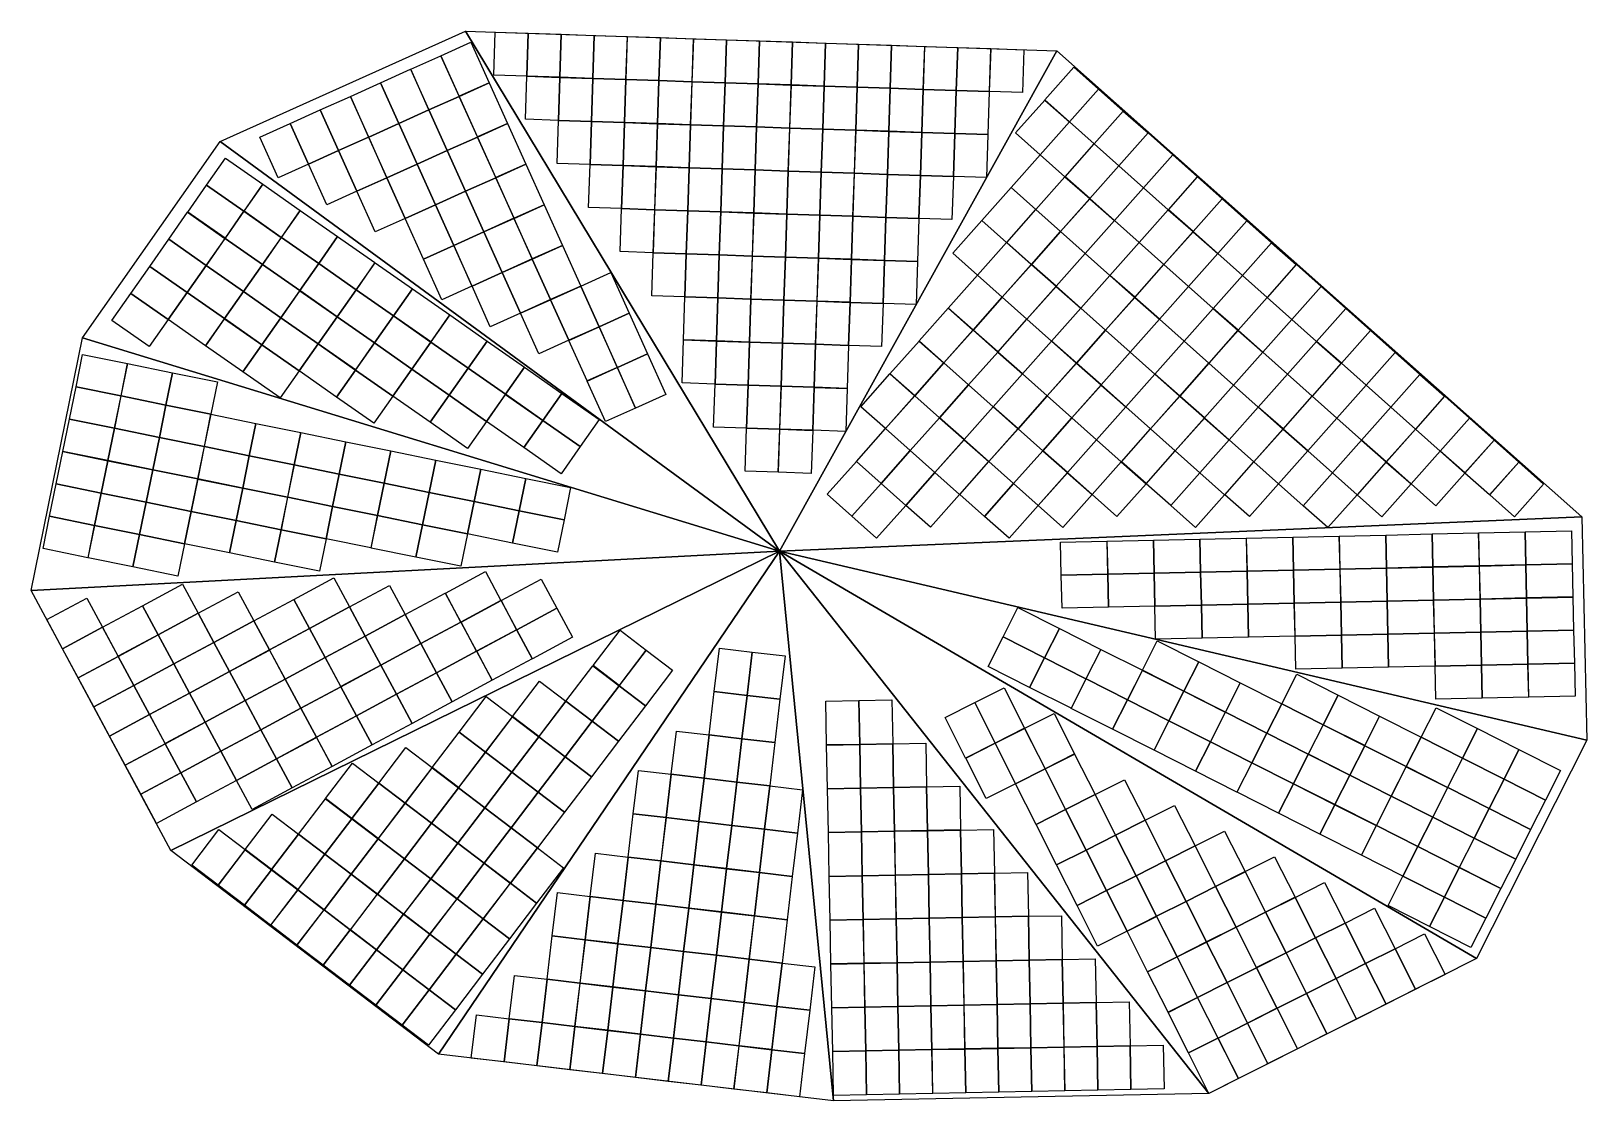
# Model space of a CAD drawing. Extents: x -92 to 70, y -22 to 89.
import ezdxf

# ---------------------------------------------------------------- set-up
doc = ezdxf.new("R2010")
doc.units = 0

msp = doc.modelspace()

# ---------------------------------------------------------------- linework, layer by layer
at = {"layer": 'Modules', "color": 254}
for p, q in [((-43.8535, 84.6889), (-43.7052, 89.1579)), ((-43.7052, 89.1579), (-40.2753, 89.0441)), ((-40.2753, 89.0441), (-40.4237, 84.5751)), ((-40.4198, 84.575), (-40.2715, 89.0439)), ((-40.2715, 89.0439), (-36.8416, 88.9301)), ((-49.3575, 86.7077), (-46.228, 88.1158)), ((-46.228, 88.1158), (-44.3278, 83.893)), ((-36.8416, 88.9301), (-36.9899, 84.4611)), ((-36.9861, 84.461), (-36.8378, 88.9299)), ((-36.8378, 88.9299), (-33.4079, 88.8161)), ((-33.4079, 88.8161), (-33.5562, 84.3471)), ((-33.5524, 84.347), (-33.404, 88.816)), ((-33.404, 88.816), (-29.9742, 88.7021)), ((-29.9742, 88.7021), (-30.1225, 84.2331)), ((-30.1187, 84.233), (-29.9703, 88.702)), ((-29.9703, 88.702), (-26.5405, 88.5881)), ((-26.5405, 88.5881), (-26.6888, 84.1192)), ((-26.685, 84.119), (-26.5366, 88.588)), ((-26.5366, 88.588), (-23.1067, 88.4741)), ((-23.1067, 88.4741), (-23.2551, 84.0052)), ((-23.2512, 84.005), (-23.1029, 88.474)), ((-23.1029, 88.474), (-19.673, 88.3602)), ((-19.673, 88.3602), (-19.8214, 83.8912)), ((-19.8175, 83.8911), (-19.6692, 88.36)), ((-19.6692, 88.36), (-16.2393, 88.2462)), ((-16.2393, 88.2462), (-16.3877, 83.7772)), ((-16.3838, 83.7771), (-16.2355, 88.2461)), ((-16.2355, 88.2461), (-12.8056, 88.1322)), ((-12.8056, 88.1322), (-12.9539, 83.6632)), ((-12.9501, 83.6631), (-12.8017, 88.1321)), ((-12.8017, 88.1321), (-9.37188, 88.0182)), ((-9.37188, 88.0182), (-9.52023, 83.5492)), ((-9.51638, 83.5491), (-9.36803, 88.0181)), ((-9.36803, 88.0181), (-5.93816, 87.9042)), ((-5.93816, 87.9042), (-6.08651, 83.4353)), ((-6.08267, 83.4351), (-5.93432, 87.9041)), ((-5.93432, 87.9041), (-2.50445, 87.7903)), ((-2.50445, 87.7903), (-2.6528, 83.3213)), ((-2.64895, 83.3212), (-2.5006, 87.7901)), ((-2.5006, 87.7901), (0.92927, 87.6763)), ((0.92927, 87.6763), (0.78092, 83.2073)), ((0.78476, 83.2072), (0.93311, 87.6761)), ((0.93311, 87.6761), (4.36298, 87.5623)), ((4.36298, 87.5623), (4.21463, 83.0933)), ((4.21848, 83.0932), (4.36683, 87.5622)), ((4.36683, 87.5622), (7.7967, 87.4483)), ((7.7967, 87.4483), (7.64835, 82.9793)), ((7.65219, 82.9792), (7.80054, 87.4482)), ((7.80054, 87.4482), (11.2304, 87.3343)), ((11.2304, 87.3343), (11.0821, 82.8654)), ((-52.4905, 85.2979), (-49.361, 86.7061)), ((-49.361, 86.7061), (-47.4609, 82.4832)), ((-47.4574, 82.4848), (-49.3575, 86.7077)), ((-55.6236, 83.8881), (-52.4941, 85.2963)), ((-52.4941, 85.2963), (-50.5939, 81.0734)), ((-50.5904, 81.075), (-52.4905, 85.2979)), ((-40.4237, 84.5751), (-43.8535, 84.6889)), ((-40.5683, 80.1022), (-40.4199, 84.5711)), ((-40.4199, 84.5711), (-36.9901, 84.4573)), ((-36.9899, 84.4611), (-40.4198, 84.575)), ((-36.9901, 84.4573), (-37.1384, 79.9883)), ((-37.1346, 79.9882), (-36.9862, 84.4572)), ((-36.9862, 84.4572), (-33.5564, 84.3433)), ((-33.5562, 84.3471), (-36.9861, 84.461)), ((-33.5564, 84.3433), (-33.7047, 79.8743)), ((-33.7009, 79.8742), (-33.5525, 84.3432)), ((-33.5525, 84.3432), (-30.1226, 84.2293)), ((-30.1225, 84.2331), (-33.5524, 84.347)), ((-30.1226, 84.2293), (-30.271, 79.7604)), ((-30.2671, 79.7602), (-30.1188, 84.2292)), ((-30.1188, 84.2292), (-26.6889, 84.1153)), ((-26.6888, 84.1192), (-30.1187, 84.233)), ((-26.6889, 84.1153), (-26.8373, 79.6464)), ((-26.8334, 79.6463), (-26.6851, 84.1152)), ((-26.6851, 84.1152), (-23.2552, 84.0014)), ((-23.2551, 84.0052), (-26.685, 84.119)), ((13.4097, 82.1058), (16.4388, 85.5176)), ((16.4388, 85.5176), (19.0051, 83.2391)), ((-61.8897, 81.0686), (-58.7601, 82.4768)), ((-58.7601, 82.4768), (-56.86, 78.2539)), ((-58.7566, 82.4784), (-55.6271, 83.8865)), ((-56.8565, 78.2555), (-58.7566, 82.4784)), ((-55.6271, 83.8865), (-53.7269, 79.6637)), ((-53.7234, 79.6653), (-55.6236, 83.8881)), ((-47.4609, 82.4832), (-50.5904, 81.075)), ((-50.5886, 81.0711), (-47.4591, 82.4793)), ((-47.4591, 82.4793), (-45.559, 78.2565)), ((-44.3278, 83.893), (-47.4574, 82.4848)), ((-47.4556, 82.4809), (-44.3261, 83.8891)), ((-45.5555, 78.258), (-47.4556, 82.4809)), ((-44.3261, 83.8891), (-42.4259, 79.6662)), ((-23.2552, 84.0014), (-23.4036, 79.5324)), ((-23.3997, 79.5323), (-23.2514, 84.0012)), ((-23.2514, 84.0012), (-19.8215, 83.8874)), ((-19.8214, 83.8912), (-23.2512, 84.005)), ((-19.8215, 83.8874), (-19.9698, 79.4184)), ((-19.966, 79.4183), (-19.8177, 83.8873)), ((-19.8177, 83.8873), (-16.3878, 83.7734)), ((-16.3877, 83.7772), (-19.8175, 83.8911)), ((-16.3878, 83.7734), (-16.5361, 79.3044)), ((-16.5323, 79.3043), (-16.3839, 83.7733)), ((-16.3839, 83.7733), (-12.9541, 83.6594)), ((-12.9539, 83.6632), (-16.3838, 83.7771)), ((-12.9541, 83.6594), (-13.1024, 79.1904)), ((-13.0986, 79.1903), (-12.9502, 83.6593)), ((-12.9502, 83.6593), (-9.52035, 83.5454)), ((-9.52023, 83.5492), (-12.9501, 83.6631)), ((-9.52035, 83.5454), (-9.6687, 79.0765)), ((-9.66486, 79.0763), (-9.51651, 83.5453)), ((-9.51651, 83.5453), (-6.08664, 83.4315)), ((-6.08651, 83.4353), (-9.51638, 83.5491)), ((-6.08664, 83.4315), (-6.23499, 78.9625)), ((-6.23114, 78.9624), (-6.08279, 83.4313)), ((-6.08279, 83.4313), (-2.65292, 83.3175)), ((-2.6528, 83.3213), (-6.08267, 83.4351)), ((-2.65292, 83.3175), (-2.80127, 78.8485)), ((-2.79743, 78.8484), (-2.64908, 83.3173)), ((-2.64908, 83.3173), (0.78079, 83.2035)), ((0.78092, 83.2073), (-2.64895, 83.3212)), ((0.78079, 83.2035), (0.63244, 78.7345)), ((0.63629, 78.7344), (0.78464, 83.2034)), ((0.78464, 83.2034), (4.21451, 83.0895)), ((4.21463, 83.0933), (0.78476, 83.2072)), ((4.21451, 83.0895), (4.06616, 78.6205)), ((4.07, 78.6204), (4.21835, 83.0894)), ((4.21835, 83.0894), (7.64822, 82.9755)), ((7.64835, 82.9793), (4.21848, 83.0932)), ((7.64822, 82.9755), (7.49987, 78.5066)), ((11.0821, 82.8654), (7.65219, 82.9792)), ((19.0051, 83.2391), (15.9759, 79.8274)), ((15.9788, 79.8248), (19.008, 83.2366)), ((19.008, 83.2366), (21.5742, 80.9581)), ((-65.0227, 79.6588), (-61.8932, 81.067)), ((-61.8932, 81.067), (-59.993, 76.8441)), ((-59.9895, 76.8457), (-61.8897, 81.0686)), ((-50.5939, 81.0734), (-53.7234, 79.6653)), ((-53.7217, 79.6614), (-50.5922, 81.0696)), ((-50.5922, 81.0696), (-48.692, 76.8467)), ((-48.6885, 76.8483), (-50.5886, 81.0711)), ((10.3778, 78.691), (13.407, 82.1028)), ((13.407, 82.1028), (15.9732, 79.8243)), ((15.9759, 79.8274), (13.4097, 82.1058)), ((21.5742, 80.9581), (18.5451, 77.5464)), ((18.5479, 77.5438), (21.5771, 80.9556)), ((21.5771, 80.9556), (24.1433, 78.6771)), ((-68.1558, 78.2491), (-65.0262, 79.6572)), ((-65.0262, 79.6572), (-63.1261, 75.4344)), ((-63.1226, 75.436), (-65.0227, 79.6588)), ((-53.7269, 79.6637), (-56.8565, 78.2555)), ((-56.8547, 78.2516), (-53.7252, 79.6598)), ((-53.7252, 79.6598), (-51.825, 75.4369)), ((-51.8215, 75.4385), (-53.7217, 79.6614)), ((-42.4259, 79.6662), (-45.5555, 78.258)), ((-45.5537, 78.2542), (-42.4242, 79.6623)), ((-42.4242, 79.6623), (-40.524, 75.4395)), ((-37.1384, 79.9883), (-40.5683, 80.1022)), ((-37.283, 75.5154), (-37.1347, 79.9844)), ((-37.1347, 79.9844), (-33.7048, 79.8705)), ((-33.7047, 79.8743), (-37.1346, 79.9882)), ((-33.7048, 79.8705), (-33.8532, 75.4016)), ((-33.8493, 75.4014), (-33.701, 79.8704)), ((-33.701, 79.8704), (-30.2711, 79.7565)), ((-30.271, 79.7604), (-33.7009, 79.8742)), ((-30.2711, 79.7565), (-30.4195, 75.2876)), ((-30.4156, 75.2875), (-30.2673, 79.7564)), ((-30.2673, 79.7564), (-26.8374, 79.6426)), ((-26.8373, 79.6464), (-30.2671, 79.7602)), ((-26.8374, 79.6426), (-26.9858, 75.1736)), ((-26.9819, 75.1735), (-26.8336, 79.6424)), ((-26.8336, 79.6424), (-23.4037, 79.5286)), ((-23.4036, 79.5324), (-26.8334, 79.6463)), ((-23.4037, 79.5286), (-23.552, 75.0596)), ((-23.5482, 75.0595), (-23.3998, 79.5285)), ((-23.3998, 79.5285), (-19.97, 79.4146)), ((-19.9698, 79.4184), (-23.3997, 79.5323)), ((-19.97, 79.4146), (-20.1183, 74.9456)), ((-20.1145, 74.9455), (-19.9661, 79.4145)), ((-19.9661, 79.4145), (-16.5363, 79.3006)), ((-16.5361, 79.3044), (-19.966, 79.4183)), ((-16.5363, 79.3006), (-16.6846, 74.8317)), ((-16.6808, 74.8315), (-16.5324, 79.3005)), ((-16.5324, 79.3005), (-13.1025, 79.1866)), ((-13.1024, 79.1904), (-16.5323, 79.3043)), ((15.9732, 79.8243), (12.9441, 76.4125)), ((12.947, 76.41), (15.9761, 79.8218)), ((15.9761, 79.8218), (18.5424, 77.5433)), ((18.5451, 77.5464), (15.9788, 79.8248)), ((-66.2556, 74.0262), (-68.1558, 78.2491)), ((-56.86, 78.2539), (-59.9895, 76.8457)), ((-59.9878, 76.8418), (-56.8582, 78.25)), ((-56.8582, 78.25), (-54.9581, 74.0272)), ((-54.9546, 74.0287), (-56.8547, 78.2516)), ((-45.559, 78.2565), (-48.6885, 76.8483)), ((-48.6867, 76.8444), (-45.5572, 78.2526)), ((-45.5572, 78.2526), (-43.6571, 74.0297)), ((-43.6536, 74.0313), (-45.5537, 78.2542)), ((-13.1025, 79.1866), (-13.2509, 74.7177)), ((-13.247, 74.7175), (-13.0987, 79.1865)), ((-13.0987, 79.1865), (-9.66883, 79.0727)), ((-9.6687, 79.0765), (-13.0986, 79.1903)), ((-9.66883, 79.0727), (-9.81718, 74.6037)), ((-9.81333, 74.6036), (-9.66498, 79.0725)), ((-9.66498, 79.0725), (-6.23511, 78.9587)), ((-6.23499, 78.9625), (-9.66486, 79.0763)), ((-6.23511, 78.9587), (-6.38346, 74.4897)), ((-6.37961, 74.4896), (-6.23127, 78.9585)), ((-6.23127, 78.9585), (-2.8014, 78.8447)), ((-2.80127, 78.8485), (-6.23114, 78.9624)), ((-2.8014, 78.8447), (-2.94975, 74.3757)), ((-2.9459, 74.3756), (-2.79755, 78.8446)), ((-2.79755, 78.8446), (0.63232, 78.7307)), ((0.63244, 78.7345), (-2.79743, 78.8484)), ((0.63232, 78.7307), (0.48397, 74.2617)), ((0.48781, 74.2616), (0.63616, 78.7306)), ((0.63616, 78.7306), (4.06603, 78.6167)), ((4.06616, 78.6205), (0.63629, 78.7344)), ((4.06603, 78.6167), (3.91768, 74.1478)), ((3.92153, 74.1476), (4.06988, 78.6166)), ((4.06988, 78.6166), (7.49975, 78.5027)), ((7.49987, 78.5066), (4.07, 78.6204)), ((7.49975, 78.5027), (7.3514, 74.0338)), ((12.9441, 76.4125), (10.3778, 78.691)), ((24.1433, 78.6771), (21.1142, 75.2654)), ((21.1171, 75.2628), (24.1462, 78.6746)), ((24.1462, 78.6746), (26.7125, 76.3961)), ((-73.6968, 73.2565), (-71.7288, 76.0678)), ((-71.7288, 76.0678), (-67.8493, 73.352)), ((-59.993, 76.8441), (-63.1226, 75.436)), ((-63.1208, 75.4321), (-59.9913, 76.8403)), ((-59.9913, 76.8403), (-58.0911, 72.6174)), ((-58.0876, 72.619), (-59.9878, 76.8418)), ((-48.692, 76.8467), (-51.8215, 75.4385)), ((-51.8198, 75.4346), (-48.6903, 76.8428)), ((-48.6903, 76.8428), (-46.7901, 72.6199)), ((-46.7866, 72.6215), (-48.6867, 76.8444)), ((9.91511, 72.9952), (12.9443, 76.407)), ((12.9443, 76.407), (15.5105, 74.1285)), ((15.5132, 74.1315), (12.947, 76.41)), ((18.5424, 77.5433), (15.5132, 74.1315)), ((15.5161, 74.129), (18.5452, 77.5408)), ((18.5452, 77.5408), (21.1115, 75.2623)), ((21.1142, 75.2654), (18.5479, 77.5438)), ((26.7125, 76.3961), (23.6833, 72.9844)), ((23.6862, 72.9818), (26.7153, 76.3936)), ((26.7153, 76.3936), (29.2816, 74.1151)), ((-63.1261, 75.4344), (-66.2556, 74.0262)), ((-61.2207, 71.2092), (-63.1208, 75.4321)), ((-51.825, 75.4369), (-54.9546, 74.0287)), ((-54.9528, 74.0249), (-51.8233, 75.4331)), ((-51.8233, 75.4331), (-49.9231, 71.2102)), ((-49.9196, 71.2118), (-51.8198, 75.4346)), ((-40.524, 75.4395), (-43.6536, 74.0313)), ((-43.6518, 74.0274), (-40.5223, 75.4356)), ((-40.5223, 75.4356), (-38.6221, 71.2127)), ((-33.8532, 75.4016), (-37.283, 75.5154)), ((-33.9978, 70.9287), (-33.8495, 75.3976)), ((-33.8495, 75.3976), (-30.4196, 75.2838)), ((-30.4195, 75.2876), (-33.8493, 75.4014)), ((-30.4196, 75.2838), (-30.5679, 70.8148)), ((-30.5641, 70.8147), (-30.4157, 75.2836)), ((-30.4157, 75.2836), (-26.9859, 75.1698)), ((-26.9858, 75.1736), (-30.4156, 75.2875)), ((-26.9859, 75.1698), (-27.1342, 70.7008)), ((-27.1304, 70.7007), (-26.982, 75.1697)), ((-26.982, 75.1697), (-23.5522, 75.0558)), ((-23.552, 75.0596), (-26.9819, 75.1735)), ((-23.5522, 75.0558), (-23.7005, 70.5868)), ((-23.6967, 70.5867), (-23.5483, 75.0557)), ((-23.5483, 75.0557), (-20.1184, 74.9418)), ((-20.1183, 74.9456), (-23.5482, 75.0595)), ((-20.1184, 74.9418), (-20.2668, 70.4729)), ((-20.2629, 70.4727), (-20.1146, 74.9417)), ((-20.1146, 74.9417), (-16.6847, 74.8278)), ((-16.6846, 74.8317), (-20.1145, 74.9455)), ((-16.6847, 74.8278), (-16.8331, 70.3589)), ((-16.8292, 70.3587), (-16.6809, 74.8277)), ((-16.6809, 74.8277), (-13.251, 74.7139)), ((-13.2509, 74.7177), (-16.6808, 74.8315)), ((-13.251, 74.7139), (-13.3994, 70.2449)), ((-13.3955, 70.2448), (-13.2472, 74.7137)), ((-13.2472, 74.7137), (-9.8173, 74.5999)), ((-9.81718, 74.6037), (-13.247, 74.7175)), ((-9.8173, 74.5999), (-9.96565, 70.1309)), ((-9.9618, 70.1308), (-9.81346, 74.5997)), ((-9.81346, 74.5997), (-6.38359, 74.4859)), ((-6.38346, 74.4897), (-9.81333, 74.6036)), ((-6.38359, 74.4859), (-6.53193, 70.0169)), ((-6.52809, 70.0168), (-6.37974, 74.4858)), ((-6.37974, 74.4858), (-2.94987, 74.3719)), ((-2.94975, 74.3757), (-6.37961, 74.4896)), ((21.1115, 75.2623), (18.0823, 71.8505)), ((18.0852, 71.848), (21.1144, 75.2598)), ((21.1144, 75.2598), (23.6806, 72.9813)), ((23.6833, 72.9844), (21.1171, 75.2628)), ((-75.6671, 70.442), (-73.699, 73.2533)), ((-73.699, 73.2533), (-69.8196, 70.5375)), ((-69.8174, 70.5407), (-73.6968, 73.2565)), ((-67.8493, 73.352), (-69.8174, 70.5407)), ((-69.8137, 70.5381), (-67.8456, 73.3494)), ((-67.8456, 73.3494), (-63.9661, 70.6336)), ((-54.9581, 74.0272), (-58.0876, 72.619)), ((-58.0859, 72.6151), (-54.9563, 74.0233)), ((-54.9563, 74.0233), (-53.0562, 69.8004)), ((-53.0527, 69.802), (-54.9528, 74.0249)), ((-43.6571, 74.0297), (-46.7866, 72.6215)), ((-46.7848, 72.6176), (-43.6553, 74.0258)), ((-43.6553, 74.0258), (-41.7552, 69.803)), ((-41.7517, 69.8045), (-43.6518, 74.0274)), ((-2.94987, 74.3719), (-3.09822, 69.9029)), ((-3.09437, 69.9028), (-2.94603, 74.3718)), ((-2.94603, 74.3718), (0.48384, 74.2579)), ((0.48397, 74.2617), (-2.9459, 74.3756)), ((0.48384, 74.2579), (0.3355, 69.789)), ((0.33934, 69.7888), (0.48769, 74.2578)), ((0.48769, 74.2578), (3.91756, 74.1439)), ((3.91768, 74.1478), (0.48781, 74.2616)), ((3.91756, 74.1439), (3.76921, 69.675)), ((7.3514, 74.0338), (3.92153, 74.1476)), ((6.88326, 69.5804), (9.9124, 72.9921)), ((9.9124, 72.9921), (12.4787, 70.7137)), ((12.4814, 70.7167), (9.91511, 72.9952)), ((15.5105, 74.1285), (12.4814, 70.7167)), ((12.4842, 70.7142), (15.5134, 74.126)), ((15.5134, 74.126), (18.0796, 71.8475)), ((18.0823, 71.8505), (15.5161, 74.129)), ((23.6806, 72.9813), (20.6515, 69.5695)), ((20.6543, 69.567), (23.6835, 72.9788)), ((23.6835, 72.9788), (26.2497, 70.7003)), ((26.2524, 70.7034), (23.6862, 72.9818)), ((29.2816, 74.1151), (26.2524, 70.7034)), ((26.2553, 70.7008), (29.2845, 74.1126)), ((29.2845, 74.1126), (31.8507, 71.8341)), ((-58.0911, 72.6174), (-61.2207, 71.2092)), ((-56.1857, 68.3922), (-58.0859, 72.6151)), ((-49.9231, 71.2102), (-53.0527, 69.802)), ((-53.0509, 69.7981), (-49.9214, 71.2063)), ((-49.9214, 71.2063), (-48.0212, 66.9834)), ((-46.7901, 72.6199), (-49.9196, 71.2118)), ((-49.9179, 71.2079), (-46.7884, 72.6161)), ((-48.0177, 66.985), (-49.9179, 71.2079)), ((-46.7884, 72.6161), (-44.8882, 68.3932)), ((-44.8847, 68.3948), (-46.7848, 72.6176)), ((-38.6221, 71.2127), (-41.7517, 69.8045)), ((-41.7499, 69.8007), (-38.6204, 71.2089)), ((-38.6204, 71.2089), (-36.7202, 66.986)), ((18.0796, 71.8475), (15.0505, 68.4357)), ((15.0534, 68.4332), (18.0825, 71.845)), ((18.0825, 71.845), (20.6488, 69.5665)), ((20.6515, 69.5695), (18.0852, 71.848)), ((31.8507, 71.8341), (28.8216, 68.4224)), ((28.8245, 68.4198), (31.8536, 71.8316)), ((31.8536, 71.8316), (34.4199, 69.5531)), ((-77.6374, 67.6275), (-75.6693, 70.4388)), ((-75.6693, 70.4388), (-71.7899, 67.7231)), ((-71.7877, 67.7262), (-75.6671, 70.442)), ((-69.8196, 70.5375), (-71.7877, 67.7262)), ((-71.7839, 67.7236), (-69.8159, 70.5349)), ((-69.8159, 70.5349), (-65.9364, 67.8191)), ((-65.9342, 67.8223), (-69.8137, 70.5381)), ((-63.9661, 70.6336), (-65.9342, 67.8223)), ((-65.9305, 67.8197), (-63.9624, 70.631)), ((-63.9624, 70.631), (-60.083, 67.9152)), ((-53.0562, 69.8004), (-56.1857, 68.3922)), ((-51.1508, 65.5752), (-53.0509, 69.7981)), ((-41.7552, 69.803), (-44.8847, 68.3948)), ((-44.8829, 68.3909), (-41.7534, 69.7991)), ((-41.7534, 69.7991), (-39.8533, 65.5762)), ((-39.8498, 65.5778), (-41.7499, 69.8007)), ((-30.5679, 70.8148), (-33.9978, 70.9287)), ((-30.7126, 66.3419), (-30.5642, 70.8109)), ((-30.5642, 70.8109), (-27.1344, 70.697)), ((-27.1342, 70.7008), (-30.5641, 70.8147)), ((-27.1344, 70.697), (-27.2827, 66.228)), ((-27.2789, 66.2279), (-27.1305, 70.6969)), ((-27.1305, 70.6969), (-23.7006, 70.583)), ((-23.7005, 70.5868), (-27.1304, 70.7007)), ((-23.7006, 70.583), (-23.849, 66.1141)), ((-23.8451, 66.1139), (-23.6968, 70.5829)), ((-23.6968, 70.5829), (-20.2669, 70.469)), ((-20.2668, 70.4729), (-23.6967, 70.5867)), ((-20.2669, 70.469), (-20.4153, 66.0001)), ((-20.4114, 65.9999), (-20.2631, 70.4689)), ((-20.2631, 70.4689), (-16.8332, 70.3551)), ((-16.8331, 70.3589), (-20.2629, 70.4727)), ((-16.8332, 70.3551), (-16.9816, 65.8861)), ((-16.9777, 65.886), (-16.8294, 70.3549)), ((-16.8294, 70.3549), (-13.3995, 70.2411)), ((-13.3994, 70.2449), (-16.8292, 70.3587)), ((-13.3995, 70.2411), (-13.5478, 65.7721)), ((-13.544, 65.772), (-13.3956, 70.241)), ((-13.3956, 70.241), (-9.96578, 70.1271)), ((-9.96565, 70.1309), (-13.3955, 70.2448)), ((-9.96578, 70.1271), (-10.1141, 65.6581)), ((-10.1103, 65.658), (-9.96193, 70.127)), ((-9.96193, 70.127), (-6.53206, 70.0131)), ((-6.53193, 70.0169), (-9.9618, 70.1308)), ((-6.53206, 70.0131), (-6.68041, 65.5441)), ((-6.67656, 65.544), (-6.52822, 70.013)), ((-6.52822, 70.013), (-3.09835, 69.8991)), ((-3.09822, 69.9029), (-6.52809, 70.0168)), ((-3.09835, 69.8991), (-3.24669, 65.4302)), ((-3.24285, 65.43), (-3.0945, 69.899)), ((-3.0945, 69.899), (0.33537, 69.7852)), ((0.3355, 69.789), (-3.09437, 69.9028)), ((0.33537, 69.7852), (0.18702, 65.3162)), ((3.76921, 69.675), (0.33934, 69.7888)), ((3.8514, 66.1655), (6.88055, 69.5773)), ((6.88055, 69.5773), (9.4468, 67.2989)), ((9.44951, 67.3019), (6.88326, 69.5804)), ((12.4787, 70.7137), (9.44951, 67.3019)), ((9.45238, 67.2994), (12.4815, 70.7111)), ((12.4815, 70.7111), (15.0478, 68.4327)), ((15.0505, 68.4357), (12.4842, 70.7142)), ((20.6488, 69.5665), (17.6196, 66.1547)), ((17.6225, 66.1522), (20.6516, 69.564)), ((20.6516, 69.564), (23.2179, 67.2855)), ((23.2206, 67.2885), (20.6543, 69.567)), ((26.2497, 70.7003), (23.2206, 67.2885)), ((23.2235, 67.286), (26.2526, 70.6978)), ((26.2526, 70.6978), (28.8189, 68.4193)), ((28.8216, 68.4224), (26.2553, 70.7008)), ((34.4199, 69.5531), (31.3907, 66.1414)), ((31.3936, 66.1388), (34.4227, 69.5506)), ((34.4227, 69.5506), (36.989, 67.2721)), ((-60.083, 67.9152), (-62.051, 65.1039)), ((-62.0473, 65.1013), (-60.0792, 67.9126)), ((-60.0792, 67.9126), (-56.1998, 65.1968)), ((-44.8882, 68.3932), (-48.0177, 66.985)), ((-48.016, 66.9811), (-44.8865, 68.3893)), ((-44.8865, 68.3893), (-42.9863, 64.1665)), ((-42.9828, 64.168), (-44.8829, 68.3909)), ((15.0478, 68.4327), (12.0186, 65.0209)), ((12.0215, 65.0184), (15.0507, 68.4301)), ((15.0507, 68.4301), (17.6169, 66.1517)), ((17.6196, 66.1547), (15.0534, 68.4332)), ((28.8189, 68.4193), (25.7897, 65.0075)), ((25.7926, 65.005), (28.8218, 68.4168)), ((28.8218, 68.4168), (31.388, 66.1383)), ((31.3907, 66.1414), (28.8245, 68.4198)), ((-79.6077, 64.813), (-77.6396, 67.6243)), ((-77.6396, 67.6243), (-73.7602, 64.9086)), ((-73.7579, 64.9117), (-77.6374, 67.6275)), ((-71.7899, 67.7231), (-73.7579, 64.9117)), ((-73.7542, 64.9091), (-71.7861, 67.7204)), ((-71.7861, 67.7204), (-67.9067, 65.0047)), ((-67.9045, 65.0078), (-71.7839, 67.7236)), ((-65.9364, 67.8191), (-67.9045, 65.0078)), ((-67.9008, 65.0052), (-65.9327, 67.8165)), ((-65.9327, 67.8165), (-62.0532, 65.1007)), ((-62.051, 65.1039), (-65.9305, 67.8197)), ((-48.0212, 66.9834), (-51.1508, 65.5752)), ((-51.149, 65.5714), (-48.0195, 66.9796)), ((-48.0195, 66.9796), (-46.1193, 62.7567)), ((-46.1158, 62.7583), (-48.016, 66.9811)), ((-36.7202, 66.986), (-39.8498, 65.5778)), ((-39.848, 65.5739), (-36.7185, 66.9821)), ((-36.7185, 66.9821), (-34.8183, 62.7592)), ((-27.2827, 66.228), (-30.7126, 66.3419)), ((9.4468, 67.2989), (6.41766, 63.8871)), ((6.42053, 63.8845), (9.44968, 67.2963)), ((9.44968, 67.2963), (12.0159, 65.0179)), ((12.0186, 65.0209), (9.45238, 67.2994)), ((23.2179, 67.2855), (20.1887, 63.8737)), ((20.1916, 63.8712), (23.2208, 67.283)), ((23.2208, 67.283), (25.787, 65.0045)), ((25.7897, 65.0075), (23.2235, 67.286)), ((36.989, 67.2721), (33.9598, 63.8604)), ((33.9627, 63.8578), (36.9919, 67.2696)), ((36.9919, 67.2696), (39.5581, 64.9911)), ((-81.578, 61.9985), (-79.6099, 64.8099)), ((-79.6099, 64.8099), (-75.7304, 62.0941)), ((-75.7282, 62.0972), (-79.6077, 64.813)), ((-73.7602, 64.9086), (-75.7282, 62.0972)), ((-75.7245, 62.0946), (-73.7564, 64.9059)), ((-73.7564, 64.9059), (-69.877, 62.1902)), ((-69.8748, 62.1933), (-73.7542, 64.9091)), ((-67.9067, 65.0047), (-69.8748, 62.1933)), ((-69.871, 62.1907), (-67.903, 65.002)), ((-67.903, 65.002), (-64.0235, 62.2863)), ((-64.0213, 62.2894), (-67.9008, 65.0052)), ((-62.0532, 65.1007), (-64.0213, 62.2894)), ((-64.0176, 62.2868), (-62.0495, 65.0981)), ((-62.0495, 65.0981), (-58.1701, 62.3823)), ((-58.1679, 62.3855), (-62.0473, 65.1013)), ((-56.1998, 65.1968), (-58.1679, 62.3855)), ((-58.1641, 62.3829), (-56.1961, 65.1942)), ((-56.1961, 65.1942), (-52.3166, 62.4784)), ((-49.2489, 61.3485), (-51.149, 65.5714)), ((-39.8533, 65.5762), (-42.9828, 64.168)), ((-42.981, 64.1642), (-39.8515, 65.5723)), ((-39.8515, 65.5723), (-37.9514, 61.3495)), ((-37.9479, 61.3511), (-39.848, 65.5739)), ((-27.4273, 61.7551), (-27.279, 66.2241)), ((-27.279, 66.2241), (-23.8491, 66.1102)), ((-23.849, 66.1141), (-27.2789, 66.2279)), ((-23.8491, 66.1102), (-23.9975, 61.6413)), ((-23.9936, 61.6412), (-23.8453, 66.1101)), ((-23.8453, 66.1101), (-20.4154, 65.9963)), ((-20.4153, 66.0001), (-23.8451, 66.1139)), ((-20.4154, 65.9963), (-20.5637, 61.5273)), ((-20.5599, 61.5272), (-20.4115, 65.9961)), ((-20.4115, 65.9961), (-16.9817, 65.8823)), ((-16.9816, 65.8861), (-20.4114, 65.9999)), ((-16.9817, 65.8823), (-17.13, 61.4133)), ((-17.1262, 61.4132), (-16.9778, 65.8822)), ((-16.9778, 65.8822), (-13.548, 65.7683)), ((-13.5478, 65.7721), (-16.9777, 65.886)), ((-13.548, 65.7683), (-13.6963, 61.2993)), ((-13.6925, 61.2992), (-13.5441, 65.7682)), ((-13.5441, 65.7682), (-10.1143, 65.6543)), ((-10.1141, 65.6581), (-13.544, 65.772)), ((-10.1143, 65.6543), (-10.2626, 61.1854)), ((-10.2588, 61.1852), (-10.1104, 65.6542)), ((-10.1104, 65.6542), (-6.68054, 65.5403)), ((-6.68041, 65.5441), (-10.1103, 65.658)), ((-6.68054, 65.5403), (-6.82888, 61.0714)), ((-6.82504, 61.0712), (-6.67669, 65.5402)), ((-6.67669, 65.5402), (-3.24682, 65.4264)), ((-3.24669, 65.4302), (-6.67656, 65.544)), ((-3.24682, 65.4264), (-3.39517, 60.9574)), ((-3.39132, 60.9573), (-3.24297, 65.4262)), ((-3.24297, 65.4262), (0.1869, 65.3124)), ((0.18702, 65.3162), (-3.24285, 65.43)), ((0.1869, 65.3124), (0.03855, 60.8434)), ((6.41766, 63.8871), (3.8514, 66.1655)), ((12.0159, 65.0179), (8.98678, 61.6061)), ((8.98966, 61.6035), (12.0188, 65.0153)), ((12.0188, 65.0153), (14.5851, 62.7369)), ((14.5878, 62.7399), (12.0215, 65.0184)), ((17.6169, 66.1517), (14.5878, 62.7399)), ((14.5906, 62.7374), (17.6198, 66.1491)), ((17.6198, 66.1491), (20.186, 63.8707)), ((20.1887, 63.8737), (17.6225, 66.1522)), ((25.787, 65.0045), (22.7579, 61.5927)), ((22.7608, 61.5902), (25.7899, 65.002)), ((25.7899, 65.002), (28.3562, 62.7235)), ((28.3589, 62.7265), (25.7926, 65.005)), ((31.388, 66.1383), (28.3589, 62.7265)), ((28.3617, 62.724), (31.3909, 66.1358)), ((31.3909, 66.1358), (33.9571, 63.8573)), ((33.9598, 63.8604), (31.3936, 66.1388)), ((39.5581, 64.9911), (36.529, 61.5794)), ((36.5318, 61.5768), (39.561, 64.9886)), ((39.561, 64.9886), (42.1272, 62.7101)), ((-42.9863, 64.1665), (-46.1158, 62.7583)), ((-46.1141, 62.7544), (-42.9846, 64.1626)), ((-42.9846, 64.1626), (-41.0844, 59.9397)), ((-41.0809, 59.9413), (-42.981, 64.1642)), ((-34.8131, 62.7569), (-31.6835, 64.1651)), ((-31.6835, 64.1651), (-29.7834, 59.9423)), ((3.38868, 60.4697), (6.41783, 63.8815)), ((6.41783, 63.8815), (8.98408, 61.603)), ((8.98678, 61.6061), (6.42053, 63.8845)), ((20.186, 63.8707), (17.1569, 60.4589)), ((17.1598, 60.4564), (20.1889, 63.8681)), ((20.1889, 63.8681), (22.7552, 61.5897)), ((22.7579, 61.5927), (20.1916, 63.8712)), ((33.9571, 63.8573), (30.928, 60.4455)), ((30.9309, 60.443), (33.96, 63.8548)), ((33.96, 63.8548), (36.5263, 61.5763)), ((36.529, 61.5794), (33.9627, 63.8578)), ((-83.5482, 59.184), (-81.5802, 61.9954)), ((-81.5802, 61.9954), (-77.7007, 59.2796)), ((-77.6985, 59.2827), (-81.578, 61.9985)), ((-75.7304, 62.0941), (-77.6985, 59.2827)), ((-77.6948, 59.2801), (-75.7267, 62.0915)), ((-75.7267, 62.0915), (-71.8473, 59.3757)), ((-71.8451, 59.3788), (-75.7245, 62.0946)), ((-69.877, 62.1902), (-71.8451, 59.3788)), ((-71.8413, 59.3762), (-69.8733, 62.1875)), ((-69.8733, 62.1875), (-65.9938, 59.4718)), ((-65.9916, 59.4749), (-69.871, 62.1907)), ((-64.0235, 62.2863), (-65.9916, 59.4749)), ((-65.9879, 59.4723), (-64.0198, 62.2836)), ((-64.0198, 62.2836), (-60.1404, 59.5679)), ((-60.1381, 59.571), (-64.0176, 62.2868)), ((-58.1701, 62.3823), (-60.1381, 59.571)), ((-60.1344, 59.5684), (-58.1663, 62.3797)), ((-58.1663, 62.3797), (-54.2869, 59.664)), ((-54.2847, 59.6671), (-58.1641, 62.3829)), ((-52.3166, 62.4784), (-54.2847, 59.6671)), ((-54.281, 59.6645), (-52.3129, 62.4758)), ((-52.3129, 62.4758), (-48.4334, 59.76)), ((-46.1193, 62.7567), (-49.2489, 61.3485)), ((-44.2139, 58.5315), (-46.1141, 62.7544)), ((-34.8183, 62.7592), (-37.9479, 61.3511)), ((-37.9461, 61.3472), (-34.8166, 62.7554)), ((-34.8166, 62.7554), (-32.9164, 58.5325)), ((-32.9129, 58.5341), (-34.8131, 62.7569)), ((-23.9975, 61.6413), (-27.4273, 61.7551)), ((-24.1421, 57.1684), (-23.9937, 61.6373)), ((-23.9937, 61.6373), (-20.5639, 61.5235)), ((-20.5637, 61.5273), (-23.9936, 61.6412)), ((-20.5639, 61.5235), (-20.7122, 57.0545)), ((-20.7084, 57.0544), (-20.56, 61.5234)), ((-20.56, 61.5234), (-17.1302, 61.4095)), ((-17.13, 61.4133), (-20.5599, 61.5272)), ((8.98408, 61.603), (5.95493, 58.1913)), ((5.95781, 58.1887), (8.98696, 61.6005)), ((8.98696, 61.6005), (11.5532, 59.322)), ((11.5559, 59.3251), (8.98966, 61.6035)), ((14.5851, 62.7369), (11.5559, 59.3251)), ((11.5588, 59.3225), (14.5879, 62.7343)), ((14.5879, 62.7343), (17.1542, 60.4559)), ((17.1569, 60.4589), (14.5906, 62.7374)), ((22.7552, 61.5897), (19.726, 58.1779)), ((19.7289, 58.1754), (22.758, 61.5871)), ((22.758, 61.5871), (25.3243, 59.3087)), ((25.327, 59.3117), (22.7608, 61.5902)), ((28.3562, 62.7235), (25.327, 59.3117)), ((25.3299, 59.3092), (28.359, 62.721)), ((28.359, 62.721), (30.9253, 60.4425)), ((30.928, 60.4455), (28.3617, 62.724)), ((36.5263, 61.5763), (33.4971, 58.1645)), ((33.5, 58.162), (36.5291, 61.5738)), ((36.5291, 61.5738), (39.0954, 59.2953)), ((39.0981, 59.2984), (36.5318, 61.5768)), ((42.1272, 62.7101), (39.0981, 59.2984)), ((39.101, 59.2958), (42.1301, 62.7076)), ((42.1301, 62.7076), (44.6964, 60.4291)), ((-41.0844, 59.9397), (-44.2139, 58.5315)), ((-37.9514, 61.3495), (-41.0809, 59.9413)), ((-41.0791, 59.9374), (-37.9496, 61.3456)), ((-39.179, 55.7145), (-41.0791, 59.9374)), ((-37.9496, 61.3456), (-36.0495, 57.1227)), ((-36.046, 57.1243), (-37.9461, 61.3472)), ((-29.7834, 59.9423), (-32.9129, 58.5341)), ((-32.9112, 58.5302), (-29.7816, 59.9384)), ((-29.7816, 59.9384), (-27.8815, 55.7155)), ((-17.1302, 61.4095), (-17.2785, 56.9405)), ((-17.2747, 56.9404), (-17.1263, 61.4094)), ((-17.1263, 61.4094), (-13.6964, 61.2955)), ((-13.6963, 61.2993), (-17.1262, 61.4132)), ((-13.6964, 61.2955), (-13.8448, 56.8266)), ((-13.8409, 56.8264), (-13.6926, 61.2954)), ((-13.6926, 61.2954), (-10.2627, 61.1815)), ((-10.2626, 61.1854), (-13.6925, 61.2992)), ((-10.2627, 61.1815), (-10.4111, 56.7126)), ((-10.4072, 56.7124), (-10.2589, 61.1814)), ((-10.2589, 61.1814), (-6.82901, 61.0676)), ((-6.82888, 61.0714), (-10.2588, 61.1852)), ((-6.82901, 61.0676), (-6.97736, 56.5986)), ((-6.97351, 56.5985), (-6.82516, 61.0674)), ((-6.82516, 61.0674), (-3.39529, 60.9536)), ((-3.39517, 60.9574), (-6.82504, 61.0712)), ((-3.39529, 60.9536), (-3.54364, 56.4846)), ((0.03855, 60.8434), (-3.39132, 60.9573)), ((0.35683, 57.0549), (3.38598, 60.4667)), ((3.38598, 60.4667), (5.95223, 58.1882)), ((5.95493, 58.1913), (3.38868, 60.4697)), ((17.1542, 60.4559), (14.125, 57.0441)), ((14.1279, 57.0415), (17.1571, 60.4533)), ((17.1571, 60.4533), (19.7233, 58.1749)), ((19.726, 58.1779), (17.1598, 60.4564)), ((30.9253, 60.4425), (27.8961, 57.0307)), ((27.899, 57.0282), (30.9282, 60.44)), ((30.9282, 60.44), (33.4944, 58.1615)), ((33.4971, 58.1645), (30.9309, 60.443)), ((44.6964, 60.4291), (41.6672, 57.0174)), ((41.6701, 57.0148), (44.6992, 60.4266)), ((44.6992, 60.4266), (47.2655, 58.1482)), ((-79.6688, 56.4682), (-83.5482, 59.184)), ((-77.7007, 59.2796), (-79.6688, 56.4682)), ((-73.8153, 56.5643), (-77.6948, 59.2801)), ((-71.8473, 59.3757), (-73.8153, 56.5643)), ((-73.8116, 56.5617), (-71.8435, 59.3731)), ((-71.8435, 59.3731), (-67.9641, 56.6573)), ((-67.9619, 56.6604), (-71.8413, 59.3762)), ((-65.9938, 59.4718), (-67.9619, 56.6604)), ((-67.9581, 56.6578), (-65.9901, 59.4692)), ((-65.9901, 59.4692), (-62.1106, 56.7534)), ((-62.1084, 56.7565), (-65.9879, 59.4723)), ((-60.1404, 59.5679), (-62.1084, 56.7565)), ((-62.1047, 56.7539), (-60.1366, 59.5652)), ((-60.1366, 59.5652), (-56.2572, 56.8495)), ((-56.255, 56.8526), (-60.1344, 59.5684)), ((-54.2869, 59.664), (-56.255, 56.8526)), ((-56.2512, 56.85), (-54.2832, 59.6613)), ((-54.2832, 59.6613), (-50.4037, 56.9456)), ((-50.4015, 56.9487), (-54.281, 59.6645)), ((-48.4334, 59.76), (-50.4015, 56.9487)), ((-50.3978, 56.9461), (-48.4297, 59.7574)), ((-48.4297, 59.7574), (-44.5503, 57.0416)), ((-32.9164, 58.5325), (-36.046, 57.1243)), ((-36.0442, 57.1204), (-32.9147, 58.5286)), ((-32.9147, 58.5286), (-31.0145, 54.3057)), ((-31.011, 54.3073), (-32.9112, 58.5302)), ((11.5532, 59.322), (8.52406, 55.9103)), ((8.52694, 55.9077), (11.5561, 59.3195)), ((11.5561, 59.3195), (14.1223, 57.041)), ((14.125, 57.0441), (11.5588, 59.3225)), ((25.3243, 59.3087), (22.2952, 55.8969)), ((22.298, 55.8944), (25.3272, 59.3061)), ((25.3272, 59.3061), (27.8934, 57.0277)), ((27.8961, 57.0307), (25.3299, 59.3092)), ((39.0954, 59.2953), (36.0662, 55.8835)), ((36.0691, 55.881), (39.0983, 59.2928)), ((39.0983, 59.2928), (41.6645, 57.0143)), ((41.6672, 57.0174), (39.101, 59.2958)), ((-67.9641, 56.6573), (-69.9322, 53.8459)), ((-69.9284, 53.8433), (-67.9604, 56.6547)), ((-67.9604, 56.6547), (-64.0809, 53.9389)), ((-64.0787, 53.942), (-67.9581, 56.6578)), ((-62.1106, 56.7534), (-64.0787, 53.942)), ((-64.075, 53.9394), (-62.1069, 56.7508)), ((-62.1069, 56.7508), (-58.2275, 54.035)), ((-58.2252, 54.0381), (-62.1047, 56.7539)), ((-56.2572, 56.8495), (-58.2252, 54.0381)), ((-58.2215, 54.0355), (-56.2534, 56.8468)), ((-56.2534, 56.8468), (-52.374, 54.1311)), ((-52.3718, 54.1342), (-56.2512, 56.85)), ((-50.4037, 56.9456), (-52.3718, 54.1342)), ((-52.3681, 54.1316), (-50.4, 56.9429)), ((-50.4, 56.9429), (-46.5205, 54.2272)), ((-46.5183, 54.2303), (-50.3978, 56.9461)), ((-44.5503, 57.0416), (-46.5183, 54.2303)), ((-46.5146, 54.2277), (-44.5465, 57.039)), ((-44.5465, 57.039), (-40.6671, 54.3232)), ((-36.0495, 57.1227), (-39.179, 55.7145)), ((-34.1441, 52.8976), (-36.0442, 57.1204)), ((-24.2906, 52.6956), (-24.1422, 57.1646)), ((-24.1422, 57.1646), (-20.7123, 57.0507)), ((-20.7122, 57.0545), (-24.1421, 57.1684)), ((-20.7123, 57.0507), (-20.8607, 52.5817)), ((-20.8568, 52.5816), (-20.7085, 57.0506)), ((-20.7085, 57.0506), (-17.2786, 56.9367)), ((-17.2785, 56.9405), (-20.7084, 57.0544)), ((-17.2786, 56.9367), (-17.427, 52.4678)), ((-17.4231, 52.4676), (-17.2748, 56.9366)), ((-17.2748, 56.9366), (-13.8449, 56.8227)), ((-13.8448, 56.8266), (-17.2747, 56.9404)), ((-13.8449, 56.8227), (-13.9933, 52.3538)), ((-13.9894, 52.3536), (-13.8411, 56.8226)), ((-13.8411, 56.8226), (-10.4112, 56.7088)), ((-10.4111, 56.7126), (-13.8409, 56.8264)), ((-10.4112, 56.7088), (-10.5595, 52.2398)), ((-10.5557, 52.2397), (-10.4074, 56.7086)), ((-10.4074, 56.7086), (-6.97748, 56.5948)), ((-6.97736, 56.5986), (-10.4072, 56.7124)), ((-6.97748, 56.5948), (-7.12583, 52.1258)), ((-3.54364, 56.4846), (-6.97351, 56.5985)), ((-2.67502, 53.6401), (0.35413, 57.0519)), ((0.35413, 57.0519), (2.92038, 54.7734)), ((2.92308, 54.7764), (0.35683, 57.0549)), ((5.95223, 58.1882), (2.92308, 54.7764)), ((2.92596, 54.7739), (5.95511, 58.1857)), ((5.95511, 58.1857), (8.52136, 55.9072)), ((8.52406, 55.9103), (5.95781, 58.1887)), ((14.1223, 57.041), (11.0932, 53.6293)), ((11.0961, 53.6267), (14.1252, 57.0385)), ((14.1252, 57.0385), (16.6915, 54.76)), ((16.6942, 54.7631), (14.1279, 57.0415)), ((19.7233, 58.1749), (16.6942, 54.7631)), ((16.697, 54.7605), (19.7262, 58.1723)), ((19.7262, 58.1723), (22.2924, 55.8939)), ((22.2952, 55.8969), (19.7289, 58.1754)), ((27.8934, 57.0277), (24.8643, 53.6159)), ((24.8672, 53.6134), (27.8963, 57.0251)), ((27.8963, 57.0251), (30.4626, 54.7467)), ((30.4653, 54.7497), (27.899, 57.0282)), ((33.4944, 58.1615), (30.4653, 54.7497)), ((30.4681, 54.7472), (33.4973, 58.159)), ((33.4973, 58.159), (36.0635, 55.8805)), ((36.0662, 55.8835), (33.5, 58.162)), ((41.6645, 57.0143), (38.6354, 53.6026)), ((38.6382, 53.6), (41.6674, 57.0118)), ((41.6674, 57.0118), (44.2336, 54.7333)), ((44.2363, 54.7364), (41.6701, 57.0148)), ((47.2655, 58.1482), (44.2363, 54.7364)), ((44.2392, 54.7338), (47.2684, 58.1456)), ((47.2684, 58.1456), (49.8346, 55.8672)), ((-87.2699, 52.3008), (-86.5846, 55.6634)), ((-86.5846, 55.6634), (-81.9154, 54.7119)), ((-69.9322, 53.8459), (-73.8116, 56.5617)), ((-27.8815, 55.7155), (-31.011, 54.3073)), ((-31.0093, 54.3034), (-27.8797, 55.7116)), ((-27.8797, 55.7116), (-25.9796, 51.4888)), ((8.52136, 55.9072), (5.49221, 52.4954)), ((5.49509, 52.4929), (8.52424, 55.9047)), ((8.52424, 55.9047), (11.0905, 53.6262)), ((11.0932, 53.6293), (8.52694, 55.9077)), ((22.2924, 55.8939), (19.2633, 52.4821)), ((19.2662, 52.4795), (22.2953, 55.8913)), ((22.2953, 55.8913), (24.8616, 53.6129)), ((24.8643, 53.6159), (22.298, 55.8944)), ((36.0635, 55.8805), (33.0344, 52.4687)), ((33.0373, 52.4662), (36.0664, 55.878)), ((36.0664, 55.878), (38.6327, 53.5995)), ((38.6354, 53.6026), (36.0691, 55.881)), ((49.8346, 55.8672), (46.8055, 52.4554)), ((46.8084, 52.4528), (49.8375, 55.8646)), ((49.8375, 55.8646), (52.4038, 53.5862)), ((-81.9154, 54.7119), (-82.6007, 51.3493)), ((-82.5962, 51.3484), (-81.9109, 54.711)), ((-81.9109, 54.711), (-77.2417, 53.7595)), ((-77.2417, 53.7595), (-77.927, 50.3969)), ((-77.9224, 50.3959), (-77.2372, 53.7586)), ((-77.2372, 53.7586), (-72.568, 52.8071)), ((-66.049, 51.1275), (-69.9284, 53.8433)), ((-64.0809, 53.9389), (-66.049, 51.1275)), ((-60.1955, 51.2236), (-64.075, 53.9394)), ((-58.2275, 54.035), (-60.1955, 51.2236)), ((-60.1918, 51.221), (-58.2237, 54.0324)), ((-58.2237, 54.0324), (-54.3443, 51.3166)), ((-54.3421, 51.3197), (-58.2215, 54.0355)), ((-52.374, 54.1311), (-54.3421, 51.3197)), ((-54.3383, 51.3171), (-52.3703, 54.1285)), ((-52.3703, 54.1285), (-48.4908, 51.4127)), ((-48.4886, 51.4158), (-52.3681, 54.1316)), ((-46.5205, 54.2272), (-48.4886, 51.4158)), ((-48.4849, 51.4132), (-46.5168, 54.2245)), ((-46.5168, 54.2245), (-42.6374, 51.5088)), ((-42.6352, 51.5119), (-46.5146, 54.2277)), ((-40.6671, 54.3232), (-42.6352, 51.5119)), ((-42.6314, 51.5093), (-40.6634, 54.3206)), ((-40.6634, 54.3206), (-36.7839, 51.6049)), ((-31.0145, 54.3057), (-34.1441, 52.8976)), ((-34.1423, 52.8937), (-31.0128, 54.3019)), ((-31.0128, 54.3019), (-29.1126, 50.079)), ((-29.1091, 50.0806), (-31.0093, 54.3034)), ((-5.70687, 50.2253), (-2.67773, 53.637)), ((-2.67773, 53.637), (-0.11147, 51.3586)), ((-0.10877, 51.3616), (-2.67502, 53.6401)), ((2.92038, 54.7734), (-0.10877, 51.3616)), ((-0.10589, 51.3591), (2.92325, 54.7709)), ((2.92325, 54.7709), (5.48951, 52.4924)), ((5.49221, 52.4954), (2.92596, 54.7739)), ((11.0905, 53.6262), (8.06134, 50.2144)), ((8.06422, 50.2119), (11.0934, 53.6237)), ((11.0934, 53.6237), (13.6596, 51.3452)), ((13.6623, 51.3483), (11.0961, 53.6267)), ((16.6915, 54.76), (13.6623, 51.3483)), ((13.6652, 51.3457), (16.6943, 54.7575)), ((16.6943, 54.7575), (19.2606, 52.479)), ((19.2633, 52.4821), (16.697, 54.7605)), ((24.8616, 53.6129), (21.8324, 50.2011)), ((21.8353, 50.1985), (24.8645, 53.6103)), ((24.8645, 53.6103), (27.4307, 51.3319)), ((27.4334, 51.3349), (24.8672, 53.6134)), ((30.4626, 54.7467), (27.4334, 51.3349)), ((27.4363, 51.3324), (30.4654, 54.7441)), ((30.4654, 54.7441), (33.0317, 52.4657)), ((33.0344, 52.4687), (30.4681, 54.7472)), ((38.6327, 53.5995), (35.6035, 50.1877)), ((35.6064, 50.1852), (38.6355, 53.597)), ((38.6355, 53.597), (41.2018, 51.3185)), ((41.2045, 51.3216), (38.6382, 53.6)), ((44.2336, 54.7333), (41.2045, 51.3216)), ((41.2074, 51.319), (44.2365, 54.7308)), ((44.2365, 54.7308), (46.8028, 52.4523)), ((46.8055, 52.4554), (44.2392, 54.7338)), ((52.4038, 53.5862), (49.3746, 50.1744)), ((49.3775, 50.1718), (52.4066, 53.5836)), ((52.4066, 53.5836), (54.9729, 51.3052)), ((-87.9559, 48.9344), (-87.2707, 52.297)), ((-87.2707, 52.297), (-82.6015, 51.3455)), ((-82.6007, 51.3493), (-87.2699, 52.3008)), ((-72.568, 52.8071), (-73.2532, 49.4444)), ((-32.2422, 48.6708), (-34.1423, 52.8937)), ((-20.8607, 52.5817), (-24.2906, 52.6956)), ((-21.0053, 48.1088), (-20.857, 52.5778)), ((-20.857, 52.5778), (-17.4271, 52.4639)), ((-17.427, 52.4678), (-20.8568, 52.5816)), ((-17.4271, 52.4639), (-17.5754, 47.995)), ((-17.5716, 47.9949), (-17.4233, 52.4638)), ((-17.4233, 52.4638), (-13.9934, 52.35)), ((-13.9933, 52.3538), (-17.4231, 52.4676)), ((-13.9934, 52.35), (-14.1417, 47.881)), ((-14.1379, 47.8809), (-13.9895, 52.3498)), ((-13.9895, 52.3498), (-10.5597, 52.236)), ((-10.5595, 52.2398), (-13.9894, 52.3536)), ((-10.5597, 52.236), (-10.708, 47.767)), ((-10.7042, 47.7669), (-10.5558, 52.2359)), ((-10.5558, 52.2359), (-7.12596, 52.122)), ((-7.12583, 52.1258), (-10.5557, 52.2397)), ((-7.12596, 52.122), (-7.27431, 47.653)), ((5.48951, 52.4924), (2.46036, 49.0806)), ((2.46324, 49.0781), (5.49238, 52.4899)), ((5.49238, 52.4899), (8.05864, 50.2114)), ((8.06134, 50.2144), (5.49509, 52.4929)), ((19.2606, 52.479), (16.2314, 49.0673)), ((16.2343, 49.0647), (19.2635, 52.4765)), ((19.2635, 52.4765), (21.8297, 50.198)), ((21.8324, 50.2011), (19.2662, 52.4795)), ((33.0317, 52.4657), (30.0025, 49.0539)), ((30.0054, 49.0514), (33.0346, 52.4631)), ((33.0346, 52.4631), (35.6008, 50.1847)), ((35.6035, 50.1877), (33.0373, 52.4662)), ((46.8028, 52.4523), (43.7736, 49.0406)), ((43.7765, 49.038), (46.8057, 52.4498)), ((46.8057, 52.4498), (49.3719, 50.1713)), ((49.3746, 50.1744), (46.8084, 52.4528)), ((-82.6015, 51.3455), (-83.2867, 47.9829)), ((-83.2822, 47.982), (-82.5969, 51.3446)), ((-82.5969, 51.3446), (-77.9277, 50.3931)), ((-77.927, 50.3969), (-82.5962, 51.3484)), ((-77.9277, 50.3931), (-78.613, 47.0304)), ((-78.6084, 47.0295), (-77.9232, 50.3922)), ((-77.9232, 50.3922), (-73.254, 49.4407)), ((-73.2532, 49.4444), (-77.9224, 50.3959)), ((-56.3123, 48.5052), (-60.1918, 51.221)), ((-54.3443, 51.3166), (-56.3123, 48.5052)), ((-50.4589, 48.6013), (-54.3383, 51.3171)), ((-48.4908, 51.4127), (-50.4589, 48.6013)), ((-50.4552, 48.5987), (-48.4871, 51.4101)), ((-48.4871, 51.4101), (-44.6076, 48.6943)), ((-44.6054, 48.6974), (-48.4849, 51.4132)), ((-42.6374, 51.5088), (-44.6054, 48.6974)), ((-44.6017, 48.6948), (-42.6336, 51.5061)), ((-42.6336, 51.5061), (-38.7542, 48.7904)), ((-38.752, 48.7935), (-42.6314, 51.5093)), ((-36.7839, 51.6049), (-38.752, 48.7935)), ((-38.7483, 48.7909), (-36.7802, 51.6022)), ((-36.7802, 51.6022), (-32.9007, 48.8865)), ((-25.9796, 51.4888), (-29.1091, 50.0806)), ((-3.14062, 47.9468), (-5.70687, 50.2253)), ((-0.11147, 51.3586), (-3.14062, 47.9468)), ((-3.13775, 47.9443), (-0.1086, 51.356)), ((-0.1086, 51.356), (2.45765, 49.0776)), ((2.46036, 49.0806), (-0.10589, 51.3591)), ((8.05864, 50.2114), (5.02949, 46.7996)), ((5.03236, 46.7971), (8.06151, 50.2089)), ((8.06151, 50.2089), (10.6278, 47.9304)), ((10.6305, 47.9334), (8.06422, 50.2119)), ((13.6596, 51.3452), (10.6305, 47.9334)), ((10.6333, 47.9309), (13.6625, 51.3427)), ((13.6625, 51.3427), (16.2287, 49.0642)), ((16.2314, 49.0673), (13.6652, 51.3457)), ((21.8297, 50.198), (18.8006, 46.7863)), ((18.8035, 46.7837), (21.8326, 50.1955)), ((21.8326, 50.1955), (24.3989, 47.917)), ((24.4016, 47.9201), (21.8353, 50.1985)), ((27.4307, 51.3319), (24.4016, 47.9201)), ((24.4044, 47.9175), (27.4336, 51.3293)), ((27.4336, 51.3293), (29.9998, 49.0509)), ((30.0025, 49.0539), (27.4363, 51.3324)), ((35.6008, 50.1847), (32.5717, 46.7729)), ((32.5745, 46.7704), (35.6037, 50.1821)), ((35.6037, 50.1821), (38.1699, 47.9037)), ((38.1726, 47.9067), (35.6064, 50.1852)), ((41.2018, 51.3185), (38.1726, 47.9067)), ((38.1755, 47.9042), (41.2047, 51.316)), ((41.2047, 51.316), (43.7709, 49.0375)), ((43.7736, 49.0406), (41.2074, 51.319)), ((49.3719, 50.1713), (46.3428, 46.7596)), ((46.3456, 46.757), (49.3748, 50.1688)), ((49.3748, 50.1688), (51.941, 47.8903)), ((51.9437, 47.8934), (49.3775, 50.1718)), ((54.9729, 51.3052), (51.9437, 47.8934)), ((51.9466, 47.8908), (54.9758, 51.3026)), ((54.9758, 51.3026), (57.542, 49.0242)), ((-88.6419, 45.568), (-87.9567, 48.9306)), ((-87.9567, 48.9306), (-83.2875, 47.9791)), ((-83.2867, 47.9829), (-87.9559, 48.9344)), ((-73.254, 49.4407), (-73.9393, 46.078)), ((-73.9347, 46.0771), (-73.2495, 49.4397)), ((-73.2495, 49.4397), (-68.5803, 48.4882)), ((-46.5757, 45.8829), (-50.4552, 48.5987)), ((-44.6076, 48.6943), (-46.5757, 45.8829)), ((-40.7223, 45.979), (-44.6017, 48.6948)), ((-38.7542, 48.7904), (-40.7223, 45.979)), ((-40.7185, 45.9764), (-38.7505, 48.7877)), ((-38.7505, 48.7877), (-34.871, 46.072)), ((-34.8688, 46.0751), (-38.7483, 48.7909)), ((-32.9007, 48.8865), (-34.8688, 46.0751)), ((-29.1126, 50.079), (-32.2422, 48.6708)), ((2.45765, 49.0776), (-0.57149, 45.6658)), ((-0.56862, 45.6633), (2.46053, 49.075)), ((2.46053, 49.075), (5.02678, 46.7966)), ((5.02949, 46.7996), (2.46324, 49.0781)), ((16.2287, 49.0642), (13.1996, 45.6524)), ((13.2025, 45.6499), (16.2316, 49.0617)), ((16.2316, 49.0617), (18.7979, 46.7832)), ((18.8006, 46.7863), (16.2343, 49.0647)), ((29.9998, 49.0509), (26.9707, 45.6391)), ((26.9736, 45.6365), (30.0027, 49.0483)), ((30.0027, 49.0483), (32.569, 46.7699)), ((32.5717, 46.7729), (30.0054, 49.0514)), ((43.7709, 49.0375), (40.7418, 45.6257)), ((40.7447, 45.6232), (43.7738, 49.035)), ((43.7738, 49.035), (46.3401, 46.7565)), ((46.3428, 46.7596), (43.7765, 49.038)), ((57.542, 49.0242), (54.5129, 45.6124)), ((54.5157, 45.6098), (57.5449, 49.0216)), ((57.5449, 49.0216), (60.1111, 46.7432)), ((-83.2875, 47.9791), (-83.9727, 44.6165)), ((-83.9682, 44.6155), (-83.283, 47.9782)), ((-83.283, 47.9782), (-78.6138, 47.0267)), ((-78.613, 47.0304), (-83.2822, 47.982)), ((-78.6138, 47.0267), (-79.299, 43.664)), ((-79.2945, 43.6631), (-78.6092, 47.0258)), ((-78.6092, 47.0258), (-73.94, 46.0742)), ((-73.9393, 46.078), (-78.6084, 47.0295)), ((-68.5803, 48.4882), (-69.2655, 45.1256)), ((-69.261, 45.1247), (-68.5757, 48.4873)), ((-68.5757, 48.4873), (-63.9065, 47.5358)), ((-63.9065, 47.5358), (-64.5918, 44.1731)), ((-64.5872, 44.1722), (-63.902, 47.5349)), ((-63.902, 47.5349), (-59.2328, 46.5834)), ((-17.5754, 47.995), (-21.0053, 48.1088)), ((-17.7201, 43.5221), (-17.5717, 47.991)), ((-17.5717, 47.991), (-14.1419, 47.8772)), ((-14.1417, 47.881), (-17.5716, 47.9949)), ((-14.1419, 47.8772), (-14.2902, 43.4082)), ((-14.2864, 43.4081), (-14.138, 47.8771)), ((-14.138, 47.8771), (-10.7081, 47.7632)), ((-10.708, 47.767), (-14.1379, 47.8809)), ((-10.7081, 47.7632), (-10.8565, 43.2942)), ((-7.27431, 47.653), (-10.7042, 47.7669)), ((-6.1696, 44.5294), (-3.14045, 47.9412)), ((-3.14045, 47.9412), (-0.5742, 45.6628)), ((-0.57149, 45.6658), (-3.13775, 47.9443)), ((10.6278, 47.9304), (7.59862, 44.5186)), ((7.60149, 44.5161), (10.6306, 47.9279)), ((10.6306, 47.9279), (13.1969, 45.6494)), ((13.1996, 45.6524), (10.6333, 47.9309)), ((24.3989, 47.917), (21.3697, 44.5053)), ((21.3726, 44.5027), (24.4017, 47.9145)), ((24.4017, 47.9145), (26.968, 45.636)), ((26.9707, 45.6391), (24.4044, 47.9175)), ((38.1699, 47.9037), (35.1408, 44.4919)), ((35.1437, 44.4894), (38.1728, 47.9011)), ((38.1728, 47.9011), (40.7391, 45.6227)), ((40.7418, 45.6257), (38.1755, 47.9042)), ((51.941, 47.8903), (48.9119, 44.4786)), ((48.9148, 44.476), (51.9439, 47.8878)), ((51.9439, 47.8878), (54.5102, 45.6093)), ((54.5129, 45.6124), (51.9466, 47.8908)), ((-89.328, 42.2016), (-88.6427, 45.5642)), ((-88.6427, 45.5642), (-83.9735, 44.6127)), ((-83.9727, 44.6165), (-88.6419, 45.568)), ((-73.94, 46.0742), (-74.6253, 42.7116)), ((-74.6207, 42.7107), (-73.9355, 46.0733)), ((-73.9355, 46.0733), (-69.2663, 45.1218)), ((-69.2655, 45.1256), (-73.9347, 46.0771)), ((-59.2328, 46.5834), (-59.9181, 43.2207)), ((-59.9135, 43.2198), (-59.2283, 46.5824)), ((-59.2283, 46.5824), (-54.5591, 45.6309)), ((-54.5591, 45.6309), (-55.2443, 42.2683)), ((-55.2398, 42.2674), (-54.5545, 45.63)), ((-54.5545, 45.63), (-49.8853, 44.6785)), ((-36.8391, 43.2606), (-40.7185, 45.9764)), ((-34.871, 46.072), (-36.8391, 43.2606)), ((-0.5742, 45.6628), (-3.60335, 42.251)), ((-3.60047, 42.2484), (-0.57132, 45.6602)), ((-0.57132, 45.6602), (1.99493, 43.3818)), ((1.99763, 43.3848), (-0.56862, 45.6633)), ((5.02678, 46.7966), (1.99763, 43.3848)), ((2.00051, 43.3823), (5.02966, 46.794)), ((5.02966, 46.794), (7.59591, 44.5156)), ((7.59862, 44.5186), (5.03236, 46.7971)), ((13.1969, 45.6494), (10.1677, 42.2376)), ((10.1706, 42.2351), (13.1998, 45.6469)), ((13.1998, 45.6469), (15.766, 43.3684)), ((15.7687, 43.3714), (13.2025, 45.6499)), ((18.7979, 46.7832), (15.7687, 43.3714)), ((15.7716, 43.3689), (18.8008, 46.7807)), ((18.8008, 46.7807), (21.367, 44.5022)), ((21.3697, 44.5053), (18.8035, 46.7837)), ((26.968, 45.636), (23.9388, 42.2243)), ((23.9417, 42.2217), (26.9709, 45.6335)), ((26.9709, 45.6335), (29.5371, 43.355)), ((29.5398, 43.3581), (26.9736, 45.6365)), ((32.569, 46.7699), (29.5398, 43.3581)), ((29.5427, 43.3555), (32.5718, 46.7673)), ((32.5718, 46.7673), (35.1381, 44.4889)), ((35.1408, 44.4919), (32.5745, 46.7704)), ((40.7391, 45.6227), (37.7099, 42.2109)), ((37.7128, 42.2084), (40.7419, 45.6201)), ((40.7419, 45.6201), (43.3082, 43.3417)), ((43.3109, 43.3447), (40.7447, 45.6232)), ((46.3401, 46.7565), (43.3109, 43.3447)), ((43.3138, 43.3422), (46.3429, 46.754)), ((46.3429, 46.754), (48.9092, 44.4755)), ((48.9119, 44.4786), (46.3456, 46.757)), ((54.5102, 45.6093), (51.481, 42.1976)), ((51.4839, 42.195), (54.513, 45.6068)), ((54.513, 45.6068), (57.0793, 43.3283)), ((57.082, 43.3314), (54.5157, 45.6098)), ((60.1111, 46.7432), (57.082, 43.3314)), ((57.0849, 43.3288), (60.114, 46.7406)), ((60.114, 46.7406), (62.6803, 44.4622)), ((-83.9735, 44.6127), (-84.6588, 41.25)), ((-84.6542, 41.2491), (-83.969, 44.6118)), ((-83.969, 44.6118), (-79.2998, 43.6603)), ((-79.299, 43.664), (-83.9682, 44.6155)), ((-79.2998, 43.6603), (-79.985, 40.2976)), ((-79.9805, 40.2967), (-79.2952, 43.6593)), ((-79.2952, 43.6593), (-74.626, 42.7078)), ((-74.6253, 42.7116), (-79.2945, 43.6631)), ((-69.2663, 45.1218), (-69.9515, 41.7592)), ((-69.947, 41.7582), (-69.2617, 45.1209)), ((-69.2617, 45.1209), (-64.5926, 44.1694)), ((-64.5918, 44.1731), (-69.261, 45.1247)), ((-64.5926, 44.1694), (-65.2778, 40.8067)), ((-65.2733, 40.8058), (-64.588, 44.1685)), ((-64.588, 44.1685), (-59.9188, 43.2169)), ((-59.9181, 43.2207), (-64.5872, 44.1722)), ((-49.8853, 44.6785), (-50.5706, 41.3158)), ((-50.566, 41.3149), (-49.8808, 44.6776)), ((-49.8808, 44.6776), (-45.2116, 43.7261)), ((-45.2116, 43.7261), (-45.8969, 40.3634)), ((-45.8923, 40.3625), (-45.2071, 43.7251)), ((-45.2071, 43.7251), (-40.5379, 42.7736)), ((-9.20145, 41.1146), (-6.1723, 44.5264)), ((-6.1723, 44.5264), (-3.60605, 42.2479)), ((-3.60335, 42.251), (-6.1696, 44.5294)), ((7.59591, 44.5156), (4.56676, 41.1038)), ((4.56964, 41.1013), (7.59879, 44.513)), ((7.59879, 44.513), (10.165, 42.2346)), ((10.1677, 42.2376), (7.60149, 44.5161)), ((21.367, 44.5022), (18.3379, 41.0904)), ((18.3407, 41.0879), (21.3699, 44.4997)), ((21.3699, 44.4997), (23.9361, 42.2212)), ((23.9388, 42.2243), (21.3726, 44.5027)), ((35.1381, 44.4889), (32.1089, 41.0771)), ((32.1118, 41.0745), (35.141, 44.4863)), ((35.141, 44.4863), (37.7072, 42.2079)), ((37.7099, 42.2109), (35.1437, 44.4894)), ((48.9092, 44.4755), (45.88, 41.0637)), ((45.8829, 41.0612), (48.9121, 44.473)), ((48.9121, 44.473), (51.4783, 42.1945)), ((51.481, 42.1976), (48.9148, 44.476)), ((62.6803, 44.4622), (59.6511, 41.0504)), ((59.654, 41.0478), (62.6831, 44.4596)), ((62.6831, 44.4596), (65.2494, 42.1812)), ((-90.014, 38.8351), (-89.3287, 42.1978)), ((-89.3287, 42.1978), (-84.6595, 41.2463)), ((-84.6588, 41.25), (-89.328, 42.2016)), ((-74.626, 42.7078), (-75.3113, 39.3452)), ((-75.3068, 39.3443), (-74.6215, 42.7069)), ((-74.6215, 42.7069), (-69.9523, 41.7554)), ((-69.9515, 41.7592), (-74.6207, 42.7107)), ((-59.9188, 43.2169), (-60.6041, 39.8543)), ((-60.5995, 39.8534), (-59.9143, 43.216)), ((-59.9143, 43.216), (-55.2451, 42.2645)), ((-55.2443, 42.2683), (-59.9135, 43.2198)), ((-55.2451, 42.2645), (-55.9303, 38.9019)), ((-55.9258, 38.9009), (-55.2405, 42.2636)), ((-55.2405, 42.2636), (-50.5714, 41.3121)), ((-50.5706, 41.3158), (-55.2398, 42.2674)), ((-40.5379, 42.7736), (-41.2231, 39.411)), ((-41.2186, 39.4101), (-40.5333, 42.7727)), ((-40.5333, 42.7727), (-35.8641, 41.8212)), ((-14.2902, 43.4082), (-17.7201, 43.5221)), ((-10.8565, 43.2942), (-14.2864, 43.4081)), ((-3.60605, 42.2479), (-6.6352, 38.8362)), ((-6.63232, 38.8336), (-3.60317, 42.2454)), ((-3.60317, 42.2454), (-1.03692, 39.9669)), ((-1.03422, 39.97), (-3.60047, 42.2484)), ((1.99493, 43.3818), (-1.03422, 39.97)), ((-1.03134, 39.9674), (1.99781, 43.3792)), ((1.99781, 43.3792), (4.56406, 41.1008)), ((4.56676, 41.1038), (2.00051, 43.3823)), ((10.165, 42.2346), (7.13589, 38.8228)), ((7.13877, 38.8203), (10.1679, 42.232)), ((10.1679, 42.232), (12.7342, 39.9536)), ((12.7369, 39.9566), (10.1706, 42.2351)), ((15.766, 43.3684), (12.7369, 39.9566)), ((12.7398, 39.9541), (15.7689, 43.3659)), ((15.7689, 43.3659), (18.3352, 41.0874)), ((18.3379, 41.0904), (15.7716, 43.3689)), ((23.9361, 42.2212), (20.907, 38.8095)), ((26.508, 39.9433), (23.9417, 42.2217)), ((29.5371, 43.355), (26.508, 39.9433)), ((26.5108, 39.9407), (29.54, 43.3525)), ((29.54, 43.3525), (32.1062, 41.0741)), ((32.1089, 41.0771), (29.5427, 43.3555)), ((37.7072, 42.2079), (34.6781, 38.7961)), ((40.2791, 39.9299), (37.7128, 42.2084)), ((43.3082, 43.3417), (40.2791, 39.9299)), ((40.2819, 39.9274), (43.3111, 43.3391)), ((43.3111, 43.3391), (45.8773, 41.0607)), ((45.88, 41.0637), (43.3138, 43.3422)), ((51.4783, 42.1945), (48.4492, 38.7827)), ((54.0501, 39.9166), (51.4839, 42.195)), ((57.0793, 43.3283), (54.0501, 39.9166)), ((59.6511, 41.0504), (57.0849, 43.3288)), ((65.2494, 42.1812), (62.2203, 38.7694)), ((-84.6595, 41.2463), (-85.3448, 37.8836)), ((-85.3402, 37.8827), (-84.655, 41.2454)), ((-84.655, 41.2454), (-79.9858, 40.2938)), ((-79.985, 40.2976), (-84.6542, 41.2491)), ((-69.9523, 41.7554), (-70.6376, 38.3928)), ((-70.633, 38.3918), (-69.9478, 41.7545)), ((-69.9478, 41.7545), (-65.2786, 40.803)), ((-65.2778, 40.8067), (-69.947, 41.7582)), ((-65.2786, 40.803), (-65.9638, 37.4403)), ((-65.9593, 37.4394), (-65.274, 40.802)), ((-65.274, 40.802), (-60.6048, 39.8505)), ((-60.6041, 39.8543), (-65.2733, 40.8058)), ((-50.5714, 41.3121), (-51.2566, 37.9494)), ((-51.2521, 37.9485), (-50.5668, 41.3112)), ((-50.5668, 41.3112), (-45.8976, 40.3596)), ((-45.8969, 40.3634), (-50.566, 41.3149)), ((-35.8641, 41.8212), (-36.5494, 38.4586)), ((-6.6352, 38.8362), (-9.20145, 41.1146)), ((4.56406, 41.1008), (1.53491, 37.689)), ((7.13589, 38.8228), (4.56964, 41.1013)), ((18.3352, 41.0874), (15.306, 37.6756)), ((20.907, 38.8095), (18.3407, 41.0879)), ((32.1062, 41.0741), (29.0771, 37.6623)), ((34.6781, 38.7961), (32.1118, 41.0745)), ((45.8773, 41.0607), (42.8482, 37.6489)), ((48.4492, 38.7827), (45.8829, 41.0612)), ((62.2203, 38.7694), (59.654, 41.0478)), ((-90.7, 35.4687), (-90.0148, 38.8314)), ((-90.0148, 38.8314), (-85.3456, 37.8799)), ((-85.3448, 37.8836), (-90.014, 38.8351)), ((-79.9858, 40.2938), (-80.6711, 36.9312)), ((-80.6665, 36.9303), (-79.9813, 40.2929)), ((-79.9813, 40.2929), (-75.3121, 39.3414)), ((-75.3113, 39.3452), (-79.9805, 40.2967)), ((-75.3121, 39.3414), (-75.9973, 35.9788)), ((-75.9928, 35.9778), (-75.3075, 39.3405)), ((-75.3075, 39.3405), (-70.6383, 38.389)), ((-70.6376, 38.3928), (-75.3068, 39.3443)), ((-60.6048, 39.8505), (-61.2901, 36.4879)), ((-61.2856, 36.487), (-60.6003, 39.8496)), ((-60.6003, 39.8496), (-55.9311, 38.8981)), ((-55.9303, 38.9019), (-60.5995, 39.8534)), ((-55.9311, 38.8981), (-56.6164, 35.5355)), ((-56.6118, 35.5345), (-55.9266, 38.8972)), ((-55.9266, 38.8972), (-51.2574, 37.9457)), ((-51.2566, 37.9494), (-55.9258, 38.9009)), ((-45.8976, 40.3596), (-46.5829, 36.997)), ((-46.5783, 36.9961), (-45.8931, 40.3587)), ((-45.8931, 40.3587), (-41.2239, 39.4072)), ((-41.2231, 39.411), (-45.8923, 40.3625)), ((-41.2239, 39.4072), (-41.9091, 36.0446)), ((-41.9046, 36.0436), (-41.2193, 39.4063)), ((-41.2193, 39.4063), (-36.5502, 38.4548)), ((-36.5494, 38.4586), (-41.2186, 39.4101)), ((-4.06607, 36.5552), (-6.63232, 38.8336)), ((-1.03692, 39.9669), (-4.06607, 36.5552)), ((1.53491, 37.689), (-1.03134, 39.9674)), ((9.70502, 36.5418), (7.13877, 38.8203)), ((12.7342, 39.9536), (9.70502, 36.5418)), ((15.306, 37.6756), (12.7398, 39.9541)), ((29.0771, 37.6623), (26.5108, 39.9407)), ((42.8482, 37.6489), (40.2819, 39.9274)), ((-85.3456, 37.8799), (-86.0308, 34.5172)), ((-86.0263, 34.5163), (-85.341, 37.8789)), ((-85.341, 37.8789), (-80.6718, 36.9274)), ((-80.6711, 36.9312), (-85.3402, 37.8827)), ((-70.6383, 38.389), (-71.3236, 35.0263)), ((-71.319, 35.0254), (-70.6338, 38.3881)), ((-70.6338, 38.3881), (-65.9646, 37.4366)), ((-65.9638, 37.4403), (-70.633, 38.3918)), ((-65.9646, 37.4366), (-66.6499, 34.0739)), ((-66.6453, 34.073), (-65.9601, 37.4356)), ((-65.9601, 37.4356), (-61.2909, 36.4841)), ((-61.2901, 36.4879), (-65.9593, 37.4394)), ((-51.2574, 37.9457), (-51.9426, 34.583)), ((-51.9381, 34.5821), (-51.2528, 37.9447)), ((-51.2528, 37.9447), (-46.5836, 36.9932)), ((-46.5829, 36.997), (-51.2521, 37.9485)), ((-36.5502, 38.4548), (-37.2354, 35.0921)), ((58.5043, 37.0978), (63.3272, 37.204)), ((63.3272, 37.204), (63.4028, 33.773)), ((63.332, 37.2041), (68.1549, 37.3103)), ((63.4076, 33.7731), (63.332, 37.2041)), ((68.1549, 37.3103), (68.2304, 33.8794)), ((-80.6718, 36.9274), (-81.3571, 33.5648)), ((-81.3525, 33.5639), (-80.6673, 36.9265)), ((-80.6673, 36.9265), (-75.9981, 35.975)), ((-75.9973, 35.9788), (-80.6665, 36.9303)), ((-75.9981, 35.975), (-76.6833, 32.6124)), ((-71.3236, 35.0263), (-75.9928, 35.9778)), ((-61.2909, 36.4841), (-61.9761, 33.1215)), ((-56.6164, 35.5355), (-61.2856, 36.487)), ((-46.5836, 36.9932), (-47.2689, 33.6306)), ((-41.9091, 36.0446), (-46.5783, 36.9961)), ((-37.2354, 35.0921), (-41.9046, 36.0436)), ((15.0553, 36.1409), (19.8781, 36.2471)), ((15.1308, 32.71), (15.0553, 36.1409)), ((19.8781, 36.2471), (19.9537, 32.8162)), ((19.8829, 36.2472), (24.7058, 36.3534)), ((19.9585, 32.8163), (19.8829, 36.2472)), ((24.7058, 36.3534), (24.7814, 32.9225)), ((24.7106, 36.3535), (29.5335, 36.4597)), ((24.7862, 32.9226), (24.7106, 36.3535)), ((29.5335, 36.4597), (29.609, 33.0288)), ((29.5383, 36.4598), (34.3612, 36.5661)), ((29.6138, 33.0289), (29.5383, 36.4598)), ((34.3612, 36.5661), (34.4367, 33.1351)), ((34.366, 36.5662), (39.1888, 36.6724)), ((34.4415, 33.1352), (34.366, 36.5662)), ((39.1888, 36.6724), (39.2644, 33.2414)), ((39.1936, 36.6725), (44.0165, 36.7787)), ((39.2692, 33.2416), (39.1936, 36.6725)), ((44.0165, 36.7787), (44.0921, 33.3478)), ((44.0213, 36.7788), (48.8442, 36.885)), ((44.0969, 33.3479), (44.0213, 36.7788)), ((48.8442, 36.885), (48.9197, 33.4541)), ((48.849, 36.8851), (53.6719, 36.9913)), ((48.9246, 33.4542), (48.849, 36.8851)), ((53.6719, 36.9913), (53.7474, 33.5604)), ((53.6767, 36.9914), (58.4995, 37.0976)), ((53.7522, 33.5605), (53.6767, 36.9914)), ((58.4995, 37.0976), (58.5751, 33.6667)), ((58.5799, 33.6668), (58.5043, 37.0978)), ((-86.0308, 34.5172), (-90.7, 35.4687)), ((-81.3571, 33.5648), (-86.0263, 34.5163)), ((-66.6499, 34.0739), (-71.319, 35.0254)), ((-61.9761, 33.1215), (-66.6453, 34.073)), ((-51.9426, 34.583), (-56.6118, 35.5345)), ((-47.2689, 33.6306), (-51.9381, 34.5821)), ((-76.6833, 32.6124), (-81.3525, 33.5639)), ((-64.6237, 30.1965), (-60.4667, 32.4319)), ((-60.4667, 32.4319), (-58.8414, 29.4094)), ((-48.8865, 30.8572), (-44.7295, 33.0926)), ((-44.7295, 33.0926), (-43.1042, 30.0701)), ((19.9537, 32.8162), (15.1308, 32.71)), ((15.1309, 32.7061), (19.9538, 32.8123)), ((15.2065, 29.2752), (15.1309, 32.7061)), ((19.9538, 32.8123), (20.0293, 29.3814)), ((24.7814, 32.9225), (19.9585, 32.8163)), ((19.9586, 32.8124), (24.7814, 32.9187)), ((20.0341, 29.3815), (19.9586, 32.8124)), ((24.7814, 32.9187), (24.857, 29.4877)), ((29.609, 33.0288), (24.7862, 32.9226)), ((24.7863, 32.9188), (29.6091, 33.025)), ((24.8618, 29.4878), (24.7863, 32.9188)), ((29.6091, 33.025), (29.6847, 29.594)), ((34.4367, 33.1351), (29.6138, 33.0289)), ((29.6139, 33.0251), (34.4368, 33.1313)), ((29.6895, 29.5941), (29.6139, 33.0251)), ((34.4368, 33.1313), (34.5124, 29.7004)), ((39.2644, 33.2414), (34.4415, 33.1352)), ((34.4416, 33.1314), (39.2645, 33.2376)), ((34.5172, 29.7005), (34.4416, 33.1314)), ((39.2645, 33.2376), (39.34, 29.8067)), ((44.0921, 33.3478), (39.2692, 33.2416)), ((39.2693, 33.2377), (44.0922, 33.3439)), ((39.3448, 29.8068), (39.2693, 33.2377)), ((44.0922, 33.3439), (44.1677, 29.913)), ((48.9197, 33.4541), (44.0969, 33.3479)), ((44.097, 33.344), (48.9198, 33.4502)), ((44.1725, 29.9131), (44.097, 33.344)), ((48.9198, 33.4502), (48.9954, 30.0193)), ((53.7474, 33.5604), (48.9246, 33.4542)), ((48.9246, 33.4503), (53.7475, 33.5566)), ((49.0002, 30.0194), (48.9246, 33.4503)), ((53.7475, 33.5566), (53.8231, 30.1256)), ((58.5751, 33.6667), (53.7522, 33.5605)), ((53.7523, 33.5567), (58.5752, 33.6629)), ((53.8279, 30.1257), (53.7523, 33.5567)), ((58.5752, 33.6629), (58.6507, 30.2319)), ((63.4028, 33.773), (58.5799, 33.6668)), ((58.58, 33.663), (63.4029, 33.7692)), ((58.6555, 30.2321), (58.58, 33.663)), ((63.4029, 33.7692), (63.4784, 30.3383)), ((68.2304, 33.8794), (63.4076, 33.7731)), ((63.4077, 33.7693), (68.2305, 33.8755)), ((63.4832, 30.3384), (63.4077, 33.7693)), ((68.2305, 33.8755), (68.3061, 30.4446)), ((-80.3609, 29.5358), (-76.2039, 31.7712)), ((-76.2039, 31.7712), (-74.5786, 28.7487)), ((-74.5728, 28.7474), (-70.4158, 30.9828)), ((-70.4158, 30.9828), (-68.7905, 27.9603)), ((-58.8356, 29.4081), (-54.6786, 31.6435)), ((-54.6786, 31.6435), (-53.0533, 28.621)), ((-53.0475, 28.6197), (-48.8905, 30.8551)), ((-48.8905, 30.8551), (-47.2652, 27.8326)), ((-47.2612, 27.8347), (-48.8865, 30.8572)), ((-43.0984, 30.0688), (-38.9414, 32.3042)), ((-38.9414, 32.3042), (-37.3161, 29.2817)), ((-90.31, 28.0867), (-86.153, 30.3221)), ((-86.153, 30.3221), (-84.5277, 27.2996)), ((-84.5219, 27.2983), (-80.3649, 29.5337)), ((-80.3649, 29.5337), (-78.7396, 26.5112)), ((-78.7356, 26.5133), (-80.3609, 29.5358)), ((-68.7847, 27.959), (-64.6277, 30.1944)), ((-64.6277, 30.1944), (-63.0024, 27.1719)), ((-62.9984, 27.174), (-64.6237, 30.1965)), ((-58.8414, 29.4094), (-62.9984, 27.174)), ((-62.9966, 27.1706), (-58.8396, 29.406)), ((-58.8396, 29.406), (-57.2143, 26.3835)), ((-57.2103, 26.3856), (-58.8356, 29.4081)), ((-43.1042, 30.0701), (-47.2612, 27.8347)), ((-47.2594, 27.8313), (-43.1024, 30.0667)), ((-43.1024, 30.0667), (-41.4771, 27.0442)), ((-41.4731, 27.0463), (-43.0984, 30.0688)), ((-37.3161, 29.2817), (-41.4731, 27.0463)), ((-41.4713, 27.0429), (-37.3143, 29.2783)), ((-37.3143, 29.2783), (-35.689, 26.2558)), ((9.07894, 26.2939), (10.6274, 29.3565)), ((10.6274, 29.3565), (14.9341, 27.1789)), ((20.0293, 29.3814), (15.2065, 29.2752)), ((24.857, 29.4877), (20.0341, 29.3815)), ((29.6847, 29.594), (24.8618, 29.4878)), ((24.8619, 29.484), (29.6848, 29.5902)), ((24.9375, 26.0531), (24.8619, 29.484)), ((29.6848, 29.5902), (29.7603, 26.1593)), ((34.5124, 29.7004), (29.6895, 29.5941)), ((29.6896, 29.5903), (34.5124, 29.6965)), ((29.7651, 26.1594), (29.6896, 29.5903)), ((34.5124, 29.6965), (34.588, 26.2656)), ((39.34, 29.8067), (34.5172, 29.7005)), ((34.5173, 29.6966), (39.3401, 29.8028)), ((34.5928, 26.2657), (34.5173, 29.6966)), ((39.3401, 29.8028), (39.4157, 26.3719)), ((44.1677, 29.913), (39.3448, 29.8068)), ((39.3449, 29.8029), (44.1678, 29.9092)), ((39.4205, 26.372), (39.3449, 29.8029)), ((44.1678, 29.9092), (44.2434, 26.4782)), ((48.9954, 30.0193), (44.1725, 29.9131)), ((44.1726, 29.9093), (48.9955, 30.0155)), ((44.2482, 26.4783), (44.1726, 29.9093)), ((48.9955, 30.0155), (49.071, 26.5845)), ((53.8231, 30.1256), (49.0002, 30.0194)), ((49.0003, 30.0156), (53.8231, 30.1218)), ((49.0758, 26.5846), (49.0003, 30.0156)), ((53.8231, 30.1218), (53.8987, 26.6909)), ((58.6507, 30.2319), (53.8279, 30.1257)), ((53.828, 30.1219), (58.6508, 30.2281)), ((53.9035, 26.691), (53.828, 30.1219)), ((58.6508, 30.2281), (58.7264, 26.7972)), ((63.4784, 30.3383), (58.6555, 30.2321)), ((58.6556, 30.2282), (63.4785, 30.3344)), ((58.7312, 26.7973), (58.6556, 30.2282)), ((63.4785, 30.3344), (63.5541, 26.9035)), ((68.3061, 30.4446), (63.4832, 30.3384)), ((63.4833, 30.3345), (68.3062, 30.4407)), ((63.5589, 26.9036), (63.4833, 30.3345)), ((68.3062, 30.4407), (68.3817, 27.0098)), ((-88.6848, 25.0642), (-90.31, 28.0867)), ((-74.5786, 28.7487), (-78.7356, 26.5133)), ((-78.7338, 26.5099), (-74.5768, 28.7453)), ((-74.5768, 28.7453), (-72.9515, 25.7228)), ((-72.9475, 25.7249), (-74.5728, 28.7474)), ((-68.7905, 27.9603), (-72.9475, 25.7249)), ((-72.9457, 25.7215), (-68.7887, 27.9569)), ((-68.7887, 27.9569), (-67.1634, 24.9344)), ((-67.1594, 24.9365), (-68.7847, 27.959)), ((-53.0533, 28.621), (-57.2103, 26.3856)), ((-57.2085, 26.3822), (-53.0515, 28.6176)), ((-53.0515, 28.6176), (-51.4262, 25.5951)), ((-51.4222, 25.5972), (-53.0475, 28.6197)), ((-47.2652, 27.8326), (-51.4222, 25.5972)), ((-51.4204, 25.5938), (-47.2634, 27.8292)), ((-47.2634, 27.8292), (-45.6381, 24.8067)), ((-45.6341, 24.8088), (-47.2594, 27.8313)), ((-84.5277, 27.2996), (-88.6848, 25.0642)), ((-88.6829, 25.0608), (-84.5259, 27.2962)), ((-84.5259, 27.2962), (-82.9006, 24.2737)), ((-82.8966, 24.2758), (-84.5219, 27.2983)), ((-78.7396, 26.5112), (-82.8966, 24.2758)), ((-82.8948, 24.2724), (-78.7378, 26.5078)), ((-78.7378, 26.5078), (-77.1125, 23.4853)), ((-77.1085, 23.4874), (-78.7338, 26.5099)), ((-63.0024, 27.1719), (-67.1594, 24.9365)), ((-67.1576, 24.9331), (-63.0006, 27.1685)), ((-63.0006, 27.1685), (-61.3753, 24.146)), ((-61.3713, 24.1481), (-62.9966, 27.1706)), ((-57.2143, 26.3835), (-61.3713, 24.1481)), ((-61.3695, 24.1448), (-57.2125, 26.3801)), ((-57.2125, 26.3801), (-55.5872, 23.3576)), ((-55.5832, 23.3597), (-57.2085, 26.3822)), ((-41.4771, 27.0442), (-45.6341, 24.8088)), ((-45.6323, 24.8054), (-41.4753, 27.0408)), ((-41.4753, 27.0408), (-39.85, 24.0183)), ((-39.846, 24.0204), (-41.4713, 27.0429)), ((-35.689, 26.2558), (-39.846, 24.0204)), ((-33.5409, 23.3062), (-30.7325, 26.9943)), ((-30.7325, 26.9943), (-28.0022, 24.9153)), ((7.52873, 23.2279), (9.0772, 26.2905)), ((9.0772, 26.2905), (13.3839, 24.113)), ((13.3856, 24.1164), (9.07894, 26.2939)), ((14.9341, 27.1789), (13.3856, 24.1164)), ((13.3899, 24.1142), (14.9384, 27.1768)), ((14.9384, 27.1768), (19.245, 24.9993)), ((23.562, 22.8208), (25.1105, 25.8834)), ((29.7603, 26.1593), (24.9375, 26.0531)), ((25.1105, 25.8834), (29.4171, 23.7059)), ((34.588, 26.2656), (29.7651, 26.1594)), ((39.4157, 26.3719), (34.5928, 26.2657)), ((44.2434, 26.4782), (39.4205, 26.372)), ((39.4206, 26.3682), (44.2434, 26.4744)), ((39.4961, 22.9372), (39.4206, 26.3682)), ((44.2434, 26.4744), (44.319, 23.0435)), ((49.071, 26.5845), (44.2482, 26.4783)), ((44.2482, 26.4745), (49.0711, 26.5807)), ((44.3238, 23.0436), (44.2482, 26.4745)), ((49.0711, 26.5807), (49.1467, 23.1498)), ((53.8987, 26.6909), (49.0758, 26.5846)), ((49.0759, 26.5808), (53.8988, 26.687)), ((49.1515, 23.1499), (49.0759, 26.5808)), ((53.8988, 26.687), (53.9743, 23.2561)), ((58.7264, 26.7972), (53.9035, 26.691)), ((53.9036, 26.6871), (58.7265, 26.7933)), ((53.9792, 23.2562), (53.9036, 26.6871)), ((58.7265, 26.7933), (58.802, 23.3624)), ((63.5541, 26.9035), (58.7312, 26.7973)), ((58.7313, 26.7934), (63.5541, 26.8997)), ((58.8068, 23.3625), (58.7313, 26.7934)), ((63.5541, 26.8997), (63.6297, 23.4687)), ((68.3817, 27.0098), (63.5589, 26.9036)), ((63.5589, 26.8998), (68.3818, 27.006)), ((63.6345, 23.4688), (63.5589, 26.8998)), ((68.3818, 27.006), (68.4574, 23.575)), ((-87.0577, 22.0383), (-88.6829, 25.0608)), ((-82.9006, 24.2737), (-87.0577, 22.0383)), ((-87.0558, 22.035), (-82.8988, 24.2703)), ((-82.8988, 24.2703), (-81.2735, 21.2478)), ((-81.2696, 21.25), (-82.8948, 24.2724)), ((-72.9515, 25.7228), (-77.1085, 23.4874)), ((-77.1067, 23.4841), (-72.9497, 25.7194)), ((-72.9497, 25.7194), (-71.3244, 22.6969)), ((-71.3204, 22.699), (-72.9457, 25.7215)), ((-67.1634, 24.9344), (-71.3204, 22.699)), ((-71.3186, 22.6957), (-67.1616, 24.931)), ((-67.1616, 24.931), (-65.5363, 21.9085)), ((-65.5323, 21.9107), (-67.1576, 24.9331)), ((-51.4262, 25.5951), (-55.5832, 23.3597)), ((-55.5814, 23.3564), (-51.4244, 25.5917)), ((-51.4244, 25.5917), (-49.7991, 22.5692)), ((-49.7951, 22.5714), (-51.4204, 25.5938)), ((-45.6381, 24.8067), (-49.7951, 22.5714)), ((-49.7933, 22.568), (-45.6363, 24.8033)), ((-45.6363, 24.8033), (-44.011, 21.7808)), ((-44.007, 21.783), (-45.6323, 24.8054)), ((-28.0022, 24.9153), (-30.8106, 21.2272)), ((-30.8075, 21.2248), (-27.9991, 24.9129)), ((-27.9991, 24.9129), (-25.2688, 22.8339)), ((-20.9365, 20.616), (-20.4056, 25.1145)), ((-20.4056, 25.1145), (-16.9975, 24.7123)), ((-16.9975, 24.7123), (-17.5284, 20.2138)), ((-17.5246, 20.2134), (-16.9937, 24.7118)), ((-16.9937, 24.7118), (-13.5856, 24.3096)), ((-13.5856, 24.3096), (-14.1165, 19.8112)), ((19.245, 24.9993), (17.6966, 21.9367)), ((17.7009, 21.9345), (19.2493, 24.9971)), ((19.2493, 24.9971), (23.556, 22.8196)), ((-77.1125, 23.4853), (-81.2696, 21.25)), ((-81.2677, 21.2466), (-77.1107, 23.4819)), ((-77.1107, 23.4819), (-75.4854, 20.4594)), ((-75.4814, 20.4616), (-77.1067, 23.4841)), ((-71.3244, 22.6969), (-75.4814, 20.4616)), ((-75.4796, 20.4582), (-71.3226, 22.6935)), ((-71.3226, 22.6935), (-69.6973, 19.671)), ((-69.6933, 19.6732), (-71.3186, 22.6957)), ((-61.3753, 24.146), (-65.5323, 21.9107)), ((-65.5305, 21.9073), (-61.3735, 24.1426)), ((-61.3735, 24.1426), (-59.7482, 21.1201)), ((-59.7442, 21.1223), (-61.3695, 24.1448)), ((-55.5872, 23.3576), (-59.7442, 21.1223)), ((-59.7424, 21.1189), (-55.5854, 23.3542)), ((-55.5854, 23.3542), (-53.9601, 20.3317)), ((-53.9561, 20.3339), (-55.5814, 23.3564)), ((-39.85, 24.0183), (-44.007, 21.783)), ((-36.3518, 19.6148), (-33.5435, 23.3028)), ((-33.5435, 23.3028), (-30.8132, 21.2238)), ((-30.8106, 21.2272), (-33.5409, 23.3062)), ((-25.2688, 22.8339), (-28.0772, 19.1458)), ((11.8354, 21.0504), (7.52873, 23.2279)), ((13.3839, 24.113), (11.8354, 21.0504)), ((11.8397, 21.0483), (13.3882, 24.1108)), ((13.3882, 24.1108), (17.6948, 21.9333)), ((17.6966, 21.9367), (13.3899, 24.1142)), ((23.556, 22.8196), (22.0075, 19.757)), ((22.0118, 19.7549), (23.5603, 22.8174)), ((23.5603, 22.8174), (27.8669, 20.6399)), ((27.8687, 20.6433), (23.562, 22.8208)), ((29.4171, 23.7059), (27.8687, 20.6433)), ((27.873, 20.6412), (29.4214, 23.7037)), ((29.4214, 23.7037), (33.7281, 21.5262)), ((44.319, 23.0435), (39.4961, 22.9372)), ((49.1467, 23.1498), (44.3238, 23.0436)), ((53.9743, 23.2561), (49.1515, 23.1499)), ((58.802, 23.3624), (53.9792, 23.2562)), ((53.9792, 23.2524), (58.8021, 23.3586)), ((54.0548, 19.8214), (53.9792, 23.2524)), ((58.8021, 23.3586), (58.8777, 19.9276)), ((63.6297, 23.4687), (58.8068, 23.3625)), ((58.8069, 23.3587), (63.6298, 23.4649)), ((58.8825, 19.9277), (58.8069, 23.3587)), ((63.6298, 23.4649), (63.7053, 20.034)), ((68.4574, 23.575), (63.6345, 23.4688)), ((63.6346, 23.465), (68.4575, 23.5712)), ((63.7101, 20.0341), (63.6346, 23.465)), ((68.4575, 23.5712), (68.533, 20.1403)), ((-85.4306, 19.0125), (-87.0558, 22.035)), ((-81.2735, 21.2478), (-85.4306, 19.0125)), ((-85.4287, 19.0091), (-81.2717, 21.2444)), ((-81.2717, 21.2444), (-79.6464, 18.2219)), ((-79.6425, 18.2241), (-81.2677, 21.2466)), ((-65.5363, 21.9085), (-69.6933, 19.6732)), ((-69.6915, 19.6698), (-65.5345, 21.9051)), ((-65.5345, 21.9051), (-63.9092, 18.8826)), ((-63.9052, 18.8848), (-65.5305, 21.9073)), ((-59.7482, 21.1201), (-63.9052, 18.8848)), ((-63.9034, 18.8814), (-59.7464, 21.1167)), ((-59.7464, 21.1167), (-58.1211, 18.0943)), ((-58.1171, 18.0964), (-59.7424, 21.1189)), ((-49.7991, 22.5692), (-53.9561, 20.3339)), ((-53.9543, 20.3305), (-49.7973, 22.5658)), ((-49.7973, 22.5658), (-48.172, 19.5433)), ((-48.168, 19.5455), (-49.7933, 22.568)), ((-44.011, 21.7808), (-48.168, 19.5455)), ((-41.8962, 18.0047), (-39.0878, 21.6927)), ((-39.0878, 21.6927), (-36.3575, 19.6137)), ((-30.8132, 21.2238), (-33.6215, 17.5357)), ((-33.6185, 17.5334), (-30.8101, 21.2215)), ((-30.8101, 21.2215), (-28.0798, 19.1424)), ((-28.0772, 19.1458), (-30.8075, 21.2248)), ((16.1463, 18.8707), (11.8397, 21.0483)), ((17.6948, 21.9333), (16.1463, 18.8707)), ((16.1506, 18.8686), (17.6991, 21.9311)), ((17.6991, 21.9311), (22.0058, 19.7536)), ((22.0075, 19.757), (17.7009, 21.9345)), ((33.7281, 21.5262), (32.1796, 18.4636)), ((32.1839, 18.4615), (33.7324, 21.524)), ((33.7324, 21.524), (38.0391, 19.3465)), ((38.0451, 19.3478), (39.5936, 22.4103)), ((39.5936, 22.4103), (43.9002, 20.2328)), ((-75.4854, 20.4594), (-79.6425, 18.2241)), ((-79.6406, 18.2207), (-75.4836, 20.456)), ((-75.4836, 20.456), (-73.8583, 17.4336)), ((-73.8544, 17.4357), (-75.4796, 20.4582)), ((-69.6973, 19.671), (-73.8544, 17.4357)), ((-73.8525, 17.4323), (-69.6955, 19.6677)), ((-69.6955, 19.6677), (-68.0702, 16.6452)), ((-68.0662, 16.6473), (-69.6915, 19.6698)), ((-53.9601, 20.3317), (-58.1171, 18.0964)), ((-58.1153, 18.093), (-53.9583, 20.3284)), ((-53.9583, 20.3284), (-52.333, 17.3059)), ((-52.329, 17.308), (-53.9543, 20.3305)), ((-48.172, 19.5433), (-52.329, 17.308)), ((-47.4405, 16.3946), (-44.6321, 20.0827)), ((-44.6321, 20.0827), (-41.9018, 18.0036)), ((-36.3575, 19.6137), (-39.1659, 15.9256)), ((-39.1628, 15.9233), (-36.3544, 19.6114)), ((-36.3544, 19.6114), (-33.6241, 17.5323)), ((-33.6215, 17.5357), (-36.3518, 19.6148)), ((-21.4678, 16.1136), (-20.937, 20.6121)), ((-20.937, 20.6121), (-17.5289, 20.2099)), ((-17.5284, 20.2138), (-20.9365, 20.616)), ((-17.5289, 20.2099), (-18.0597, 15.7114)), ((-18.0559, 15.711), (-17.525, 20.2094)), ((-17.525, 20.2094), (-14.1169, 19.8072)), ((-14.1165, 19.8112), (-17.5246, 20.2134)), ((-14.1169, 19.8072), (-14.6478, 15.3088)), ((-9.34623, 19.6069), (-5.91514, 19.6744)), ((-9.25683, 15.0586), (-9.34623, 19.6069)), ((-5.91514, 19.6744), (-5.82574, 15.126)), ((-5.91129, 19.6745), (-2.48019, 19.7419)), ((-5.82189, 15.1261), (-5.91129, 19.6745)), ((-2.48019, 19.7419), (-2.39079, 15.1935)), ((3.0633, 17.9129), (6.12711, 19.4588)), ((6.12711, 19.4588), (8.25331, 15.2451)), ((6.13055, 19.4606), (9.19436, 21.0065)), ((8.25675, 15.2468), (6.13055, 19.4606)), ((9.19436, 21.0065), (11.3206, 16.7928)), ((22.0058, 19.7536), (20.4573, 16.6911)), ((20.4616, 16.6889), (22.0101, 19.7514)), ((22.0101, 19.7514), (26.3167, 17.5739)), ((26.3185, 17.5774), (22.0118, 19.7549)), ((27.8669, 20.6399), (26.3185, 17.5774)), ((26.3228, 17.5752), (27.8712, 20.6377)), ((27.8712, 20.6377), (32.1779, 18.4602)), ((32.1796, 18.4636), (27.873, 20.6412)), ((43.9002, 20.2328), (42.3517, 17.1703)), ((42.356, 17.1681), (43.9045, 20.2306)), ((43.9045, 20.2306), (48.2112, 18.0531)), ((58.8777, 19.9276), (54.0548, 19.8214)), ((63.7053, 20.034), (58.8825, 19.9277)), ((68.533, 20.1403), (63.7101, 20.0341)), ((-83.8035, 15.9866), (-85.4287, 19.0091)), ((-79.6464, 18.2219), (-83.8035, 15.9866)), ((-83.8016, 15.9832), (-79.6446, 18.2186)), ((-79.6446, 18.2186), (-78.0193, 15.1961)), ((-78.0154, 15.1982), (-79.6406, 18.2207)), ((-63.9092, 18.8826), (-68.0662, 16.6473)), ((-68.0644, 16.6439), (-63.9074, 18.8793)), ((-63.9074, 18.8793), (-62.2821, 15.8568)), ((-62.2781, 15.8589), (-63.9034, 18.8814)), ((-58.1211, 18.0943), (-62.2781, 15.8589)), ((-62.2763, 15.8555), (-58.1193, 18.0909)), ((-58.1193, 18.0909), (-56.494, 15.0684)), ((-56.49, 15.0705), (-58.1153, 18.093)), ((-41.9018, 18.0036), (-44.7102, 14.3155)), ((-44.7071, 14.3132), (-41.8987, 18.0013)), ((-41.8987, 18.0013), (-39.1684, 15.9222)), ((-39.1659, 15.9256), (-41.8962, 18.0047)), ((-28.0798, 19.1424), (-30.8882, 15.4543)), ((5.1895, 13.6991), (3.0633, 17.9129)), ((11.326, 16.7905), (14.3898, 18.3364)), ((14.3898, 18.3364), (16.516, 14.1227)), ((20.4573, 16.6911), (16.1506, 18.8686)), ((32.1779, 18.4602), (30.6294, 15.3977)), ((30.6337, 15.3955), (32.1822, 18.458)), ((32.1822, 18.458), (36.4888, 16.2805)), ((36.4906, 16.284), (32.1839, 18.4615)), ((38.0391, 19.3465), (36.4906, 16.284)), ((36.4949, 16.2818), (38.0434, 19.3443)), ((38.0434, 19.3443), (42.35, 17.1668)), ((42.3517, 17.1703), (38.0451, 19.3478)), ((48.2112, 18.0531), (46.6627, 14.9906)), ((46.667, 14.9884), (48.2155, 18.051)), ((48.2155, 18.051), (52.5221, 15.8734)), ((52.5282, 15.8747), (54.0766, 18.9372)), ((54.0766, 18.9372), (58.3833, 16.7597)), ((-73.8583, 17.4336), (-78.0154, 15.1982)), ((-78.0135, 15.1948), (-73.8565, 17.4302)), ((-73.8565, 17.4302), (-72.2312, 14.4077)), ((-72.2273, 14.4098), (-73.8525, 17.4323)), ((-68.0702, 16.6452), (-72.2273, 14.4098)), ((-72.2254, 14.4064), (-68.0684, 16.6418)), ((-68.0684, 16.6418), (-66.4431, 13.6193)), ((-66.4392, 13.6214), (-68.0644, 16.6439)), ((-52.333, 17.3059), (-56.49, 15.0705)), ((-50.2514, 12.7031), (-47.4431, 16.3912)), ((-47.4431, 16.3912), (-44.7128, 14.3121)), ((-44.7102, 14.3155), (-47.4405, 16.3946)), ((-33.6241, 17.5323), (-36.4325, 13.8442)), ((-36.4294, 13.8419), (-33.6211, 17.53)), ((-33.6211, 17.53), (-30.8908, 15.4509)), ((-30.8882, 15.4543), (-33.6185, 17.5334)), ((-25.4111, 12.0139), (-24.8802, 16.5123)), ((-24.8802, 16.5123), (-21.4721, 16.1101)), ((11.3206, 16.7928), (8.25675, 15.2468)), ((8.25878, 15.2428), (11.3226, 16.7888)), ((11.3226, 16.7888), (13.4488, 12.575)), ((13.4522, 12.5767), (11.326, 16.7905)), ((24.7683, 14.5114), (20.4616, 16.6889)), ((26.3167, 17.5739), (24.7683, 14.5114)), ((24.7726, 14.5092), (26.321, 17.5717)), ((26.321, 17.5717), (30.6277, 15.3942)), ((30.6294, 15.3977), (26.3228, 17.5752)), ((36.4888, 16.2805), (34.9404, 13.218)), ((34.9447, 13.2158), (36.4931, 16.2784)), ((36.4931, 16.2784), (40.7998, 14.1008)), ((40.8015, 14.1043), (36.4949, 16.2818)), ((42.35, 17.1668), (40.8015, 14.1043)), ((40.8058, 14.1021), (42.3543, 17.1647)), ((42.3543, 17.1647), (46.661, 14.9871)), ((46.6627, 14.9906), (42.356, 17.1681)), ((58.3833, 16.7597), (56.8348, 13.6972)), ((56.8391, 13.695), (58.3876, 16.7576)), ((58.3876, 16.7576), (62.6942, 14.5801)), ((-82.1764, 12.9607), (-83.8016, 15.9832)), ((-78.0193, 15.1961), (-82.1764, 12.9607)), ((-82.1745, 12.9573), (-78.0175, 15.1927)), ((-78.0175, 15.1927), (-76.3922, 12.1702)), ((-76.3883, 12.1723), (-78.0135, 15.1948)), ((-62.2821, 15.8568), (-66.4392, 13.6214)), ((-66.4373, 13.618), (-62.2803, 15.8534)), ((-62.2803, 15.8534), (-60.655, 12.8309)), ((-60.651, 12.833), (-62.2763, 15.8555)), ((-56.494, 15.0684), (-60.651, 12.833)), ((-55.7958, 11.093), (-52.9874, 14.7811)), ((-52.9874, 14.7811), (-50.2571, 12.702)), ((-39.1684, 15.9222), (-41.9768, 12.2341)), ((-41.9738, 12.2318), (-39.1654, 15.9199)), ((-39.1654, 15.9199), (-36.4351, 13.8408)), ((-36.4325, 13.8442), (-39.1628, 15.9233)), ((-30.8908, 15.4509), (-33.6991, 11.7629)), ((-21.4721, 16.1101), (-22.003, 11.6117)), ((-21.9992, 11.6113), (-21.4683, 16.1097)), ((-21.4683, 16.1097), (-18.0602, 15.7075)), ((-18.0597, 15.7114), (-21.4678, 16.1136)), ((-18.0602, 15.7075), (-18.5911, 11.2091)), ((-18.5872, 11.2086), (-18.0564, 15.707)), ((-18.0564, 15.707), (-14.6483, 15.3048)), ((-14.6478, 15.3088), (-18.0559, 15.711)), ((-14.6483, 15.3048), (-15.1791, 10.8064)), ((-5.82574, 15.126), (-9.25683, 15.0586)), ((-9.25675, 15.0545), (-5.82566, 15.122)), ((-9.16735, 10.5062), (-9.25675, 15.0545)), ((-5.82566, 15.122), (-5.73626, 10.5736)), ((-2.39079, 15.1935), (-5.82189, 15.1261)), ((-5.82181, 15.1221), (-2.39071, 15.1895)), ((-5.73241, 10.5737), (-5.82181, 15.1221)), ((-2.39071, 15.1895), (-2.30131, 10.6411)), ((-2.38687, 15.1896), (1.04423, 15.257)), ((-2.29747, 10.6412), (-2.38687, 15.1896)), ((1.04423, 15.257), (1.13363, 10.7087)), ((8.25331, 15.2451), (5.1895, 13.6991)), ((5.19153, 13.6951), (8.25534, 15.2411)), ((8.25534, 15.2411), (10.3815, 11.0273)), ((10.385, 11.029), (8.25878, 15.2428)), ((30.6277, 15.3942), (29.0792, 12.3317)), ((29.0835, 12.3295), (30.632, 15.3921)), ((30.632, 15.3921), (34.9386, 13.2146)), ((34.9404, 13.218), (30.6337, 15.3955)), ((46.661, 14.9871), (45.1125, 11.9246)), ((45.1168, 11.9224), (46.6653, 14.985)), ((46.6653, 14.985), (50.9719, 12.8075)), ((50.9737, 12.8109), (46.667, 14.9884)), ((52.5221, 15.8734), (50.9737, 12.8109)), ((50.978, 12.8087), (52.5264, 15.8713)), ((52.5264, 15.8713), (56.8331, 13.6938)), ((56.8348, 13.6972), (52.5282, 15.8747)), ((62.6942, 14.5801), (61.1458, 11.5175)), ((61.1501, 11.5153), (62.6985, 14.5779)), ((62.6985, 14.5779), (67.0052, 12.4004)), ((-80.5493, 9.93484), (-82.1745, 12.9573)), ((-72.2312, 14.4077), (-76.3883, 12.1723)), ((-76.3864, 12.1689), (-72.2294, 14.4043)), ((-72.2294, 14.4043), (-70.6041, 11.3818)), ((-70.6002, 11.3839), (-72.2254, 14.4064)), ((-66.4431, 13.6193), (-70.6002, 11.3839)), ((-70.5983, 11.3805), (-66.4413, 13.6159)), ((-66.4413, 13.6159), (-64.816, 10.5934)), ((-64.8121, 10.5955), (-66.4373, 13.618)), ((-61.3401, 9.48293), (-58.5317, 13.171)), ((-58.5317, 13.171), (-55.8014, 11.092)), ((-44.7128, 14.3121), (-47.5211, 10.6241)), ((-47.5181, 10.6217), (-44.7097, 14.3098)), ((-44.7097, 14.3098), (-41.9794, 12.2308)), ((-41.9768, 12.2341), (-44.7071, 14.3132)), ((-36.4351, 13.8408), (-39.2435, 10.1528)), ((-39.2404, 10.1504), (-36.432, 13.8385)), ((-36.432, 13.8385), (-33.7017, 11.7595)), ((-33.6991, 11.7629), (-36.4294, 13.8419)), ((7.31773, 9.48135), (5.19153, 13.6951)), ((16.516, 14.1227), (13.4522, 12.5767)), ((13.4543, 12.5727), (16.5181, 14.1187)), ((16.5181, 14.1187), (18.6443, 9.90493)), ((29.0792, 12.3317), (24.7726, 14.5092)), ((34.9386, 13.2146), (33.3902, 10.152)), ((33.3945, 10.1498), (34.9429, 13.2124)), ((34.9429, 13.2124), (39.2496, 11.0349)), ((39.2513, 11.0383), (34.9447, 13.2158)), ((40.7998, 14.1008), (39.2513, 11.0383)), ((39.2556, 11.0361), (40.8041, 14.0987)), ((40.8041, 14.0987), (45.1108, 11.9212)), ((45.1125, 11.9246), (40.8058, 14.1021)), ((56.8331, 13.6938), (55.2846, 10.6312)), ((55.2889, 10.629), (56.8374, 13.6916)), ((56.8374, 13.6916), (61.144, 11.5141)), ((61.1458, 11.5175), (56.8391, 13.695)), ((-76.3922, 12.1702), (-80.5493, 9.93484)), ((-80.5474, 9.93146), (-76.3904, 12.1668)), ((-76.3904, 12.1668), (-74.7651, 9.14432)), ((-74.7612, 9.14645), (-76.3864, 12.1689)), ((-70.6041, 11.3818), (-74.7612, 9.14645)), ((-68.9731, 8.35806), (-70.5983, 11.3805)), ((-60.655, 12.8309), (-64.8121, 10.5955)), ((-50.2571, 12.702), (-53.0655, 9.01397)), ((-53.0624, 9.01164), (-50.254, 12.6997)), ((-50.254, 12.6997), (-47.5237, 10.6207)), ((-47.5211, 10.6241), (-50.2514, 12.7031)), ((-41.9794, 12.2308), (-44.7878, 8.54268)), ((-44.7847, 8.54035), (-41.9763, 12.2284)), ((-41.9763, 12.2284), (-39.246, 10.1494)), ((-39.2435, 10.1528), (-41.9738, 12.2318)), ((-33.7017, 11.7595), (-36.5101, 8.07139)), ((-29.3544, 7.91416), (-28.8235, 12.4126)), ((-28.8235, 12.4126), (-25.4154, 12.0104)), ((-25.4154, 12.0104), (-25.9463, 7.51196)), ((-25.9424, 7.51151), (-25.4116, 12.01)), ((-25.4116, 12.01), (-22.0035, 11.6078)), ((-22.003, 11.6117), (-25.4111, 12.0139)), ((-22.0035, 11.6078), (-22.5343, 7.10931)), ((-22.5305, 7.10886), (-21.9996, 11.6073)), ((-21.9996, 11.6073), (-18.5915, 11.2051)), ((-18.5911, 11.2091), (-21.9992, 11.6113)), ((13.4488, 12.575), (10.385, 11.029)), ((10.387, 11.025), (13.4508, 12.571)), ((13.4508, 12.571), (15.577, 8.35724)), ((15.5805, 8.35897), (13.4543, 12.5727)), ((18.6497, 9.90265), (21.7136, 11.4486)), ((21.7136, 11.4486), (23.8398, 7.23487)), ((33.3902, 10.152), (29.0835, 12.3295)), ((45.1108, 11.9212), (43.5623, 8.85862)), ((43.5666, 8.85644), (45.1151, 11.919)), ((45.1151, 11.919), (49.4217, 9.74148)), ((49.4235, 9.74491), (45.1168, 11.9224)), ((50.9719, 12.8075), (49.4235, 9.74491)), ((49.4277, 9.74274), (50.9762, 12.8053)), ((50.9762, 12.8053), (55.2829, 10.6278)), ((55.2846, 10.6312), (50.978, 12.8087)), ((61.144, 11.5141), (59.5956, 8.45152)), ((59.5999, 8.44935), (61.1483, 11.5119)), ((61.1483, 11.5119), (65.455, 9.33439)), ((65.4567, 9.33782), (61.1501, 11.5153)), ((67.0052, 12.4004), (65.4567, 9.33782)), ((-78.9222, 6.90897), (-80.5474, 9.93146)), ((-64.816, 10.5934), (-68.9731, 8.35806)), ((-55.8014, 11.092), (-58.6098, 7.40388)), ((-58.6067, 7.40155), (-55.7983, 11.0896)), ((-55.7983, 11.0896), (-53.068, 9.01058)), ((-53.0655, 9.01397), (-55.7958, 11.093)), ((-47.5237, 10.6207), (-50.3321, 6.93259)), ((-50.329, 6.93026), (-47.5207, 10.6183)), ((-47.5207, 10.6183), (-44.7904, 8.53929)), ((-44.7878, 8.54268), (-47.5181, 10.6217)), ((-39.246, 10.1494), (-42.0544, 6.4613)), ((-42.0514, 6.45897), (-39.243, 10.147)), ((-39.243, 10.147), (-36.5127, 8.068)), ((-36.5101, 8.07139), (-39.2404, 10.1504)), ((-18.5915, 11.2051), (-19.1224, 6.70666)), ((-19.1186, 6.70621), (-18.5877, 11.2047)), ((-18.5877, 11.2047), (-15.1796, 10.8025)), ((-15.1791, 10.8064), (-18.5872, 11.2086)), ((-15.1796, 10.8025), (-15.7105, 6.30401)), ((-15.7067, 6.30356), (-15.1758, 10.802)), ((-15.1758, 10.802), (-11.7677, 10.3998)), ((-11.7677, 10.3998), (-12.2986, 5.90136)), ((-5.73626, 10.5736), (-9.16735, 10.5062)), ((-9.16727, 10.5022), (-5.73618, 10.5696)), ((-9.07787, 5.9538), (-9.16727, 10.5022)), ((-5.73618, 10.5696), (-5.64678, 6.02124)), ((-2.30131, 10.6411), (-5.73241, 10.5737)), ((-5.73233, 10.5697), (-2.30123, 10.6371)), ((-5.64293, 6.02131), (-5.73233, 10.5697)), ((-2.30123, 10.6371), (-2.21183, 6.08875)), ((1.13363, 10.7087), (-2.29747, 10.6412)), ((-2.29739, 10.6372), (1.13371, 10.7046)), ((-2.20799, 6.08883), (-2.29739, 10.6372)), ((1.13371, 10.7046), (1.22311, 6.15627)), ((1.13756, 10.7047), (4.56865, 10.7721)), ((1.22696, 6.15634), (1.13756, 10.7047)), ((4.56865, 10.7721), (4.65805, 6.22378)), ((10.3815, 11.0273), (7.31773, 9.48135)), ((12.5132, 6.81128), (10.387, 11.025)), ((18.6443, 9.90493), (15.5805, 8.35897)), ((15.5825, 8.35496), (18.6463, 9.90092)), ((18.6463, 9.90092), (20.7725, 5.68717)), ((20.7759, 5.6889), (18.6497, 9.90265)), ((37.7011, 7.97232), (33.3945, 10.1498)), ((39.2496, 11.0349), (37.7011, 7.97232)), ((37.7054, 7.97015), (39.2539, 11.0327)), ((39.2539, 11.0327), (43.5606, 8.85518)), ((43.5623, 8.85862), (39.2556, 11.0361)), ((49.4217, 9.74148), (47.8732, 6.67893)), ((47.8775, 6.67676), (49.426, 9.73931)), ((49.426, 9.73931), (53.7327, 7.5618)), ((53.7344, 7.56523), (49.4277, 9.74274)), ((55.2829, 10.6278), (53.7344, 7.56523)), ((53.7387, 7.56306), (55.2872, 10.6256)), ((55.2872, 10.6256), (59.5938, 8.44809)), ((59.5956, 8.45152), (55.2889, 10.629)), ((-74.7651, 9.14432), (-78.9222, 6.90897)), ((-64.151, 5.79146), (-61.3427, 9.47953)), ((-61.3427, 9.47953), (-58.6124, 7.40048)), ((-58.6098, 7.40388), (-61.3401, 9.48293)), ((-53.068, 9.01058), (-55.8764, 5.3225)), ((-55.8734, 5.32017), (-53.065, 9.00825)), ((-53.065, 9.00825), (-50.3347, 6.9292)), ((-50.3321, 6.93259), (-53.0624, 9.01164)), ((-44.7904, 8.53929), (-47.5987, 4.85121)), ((-47.5957, 4.84888), (-44.7873, 8.53696)), ((-44.7873, 8.53696), (-42.057, 6.45791)), ((-42.0544, 6.4613), (-44.7847, 8.54035)), ((15.577, 8.35724), (12.5132, 6.81128)), ((12.5152, 6.80727), (15.5791, 8.35323)), ((15.5791, 8.35323), (17.7053, 4.13948)), ((17.7087, 4.14121), (15.5825, 8.35496)), ((23.8452, 7.23259), (26.909, 8.77855)), ((26.909, 8.77855), (29.0352, 4.5648)), ((43.5606, 8.85518), (42.0121, 5.79264)), ((42.0164, 5.79047), (43.5648, 8.85301)), ((43.5648, 8.85301), (47.8715, 6.6755)), ((47.8732, 6.67893), (43.5666, 8.85644)), ((59.5938, 8.44809), (58.0454, 5.38554)), ((58.0497, 5.38337), (59.5981, 8.44592)), ((59.5981, 8.44592), (63.9048, 6.26841)), ((63.9065, 6.27184), (59.5999, 8.44935)), ((65.455, 9.33439), (63.9065, 6.27184)), ((-69.6954, 4.18137), (-66.887, 7.86944)), ((-66.887, 7.86944), (-64.1567, 5.79039)), ((-58.6124, 7.40048), (-61.4207, 3.71241)), ((-61.4177, 3.71008), (-58.6093, 7.39816)), ((-58.6093, 7.39816), (-55.879, 5.31911)), ((-55.8764, 5.3225), (-58.6067, 7.40155)), ((-50.3347, 6.9292), (-53.1431, 3.24112)), ((-53.14, 3.23879), (-50.3316, 6.92687)), ((-50.3316, 6.92687), (-47.6013, 4.84782)), ((-47.5987, 4.85121), (-50.329, 6.93026)), ((-36.5127, 8.068), (-39.3211, 4.37992)), ((-29.8857, 3.41176), (-29.3548, 7.91021)), ((-29.3548, 7.91021), (-25.9467, 7.50801)), ((-25.9463, 7.51196), (-29.3544, 7.91416)), ((-25.9467, 7.50801), (-26.4776, 3.00956)), ((-26.4738, 3.00911), (-25.9429, 7.50756)), ((-25.9429, 7.50756), (-22.5348, 7.10536)), ((-22.5343, 7.10931), (-25.9424, 7.51151)), ((-22.5348, 7.10536), (-23.0657, 2.60691)), ((-23.0619, 2.60646), (-22.531, 7.10491)), ((-22.531, 7.10491), (-19.1229, 6.70271)), ((-19.1224, 6.70666), (-22.5305, 7.10886)), ((-19.1229, 6.70271), (-19.6537, 2.20426)), ((-19.6499, 2.20381), (-19.1191, 6.70226)), ((-19.1191, 6.70226), (-15.7109, 6.30006)), ((-15.7105, 6.30401), (-19.1186, 6.70621)), ((14.6414, 2.59352), (12.5152, 6.80727)), ((23.8398, 7.23487), (20.7759, 5.6889)), ((20.778, 5.68489), (23.8418, 7.23085)), ((23.8418, 7.23085), (25.968, 3.0171)), ((25.9714, 3.01884), (23.8452, 7.23259)), ((42.0121, 5.79264), (37.7054, 7.97015)), ((47.8715, 6.6755), (46.323, 3.61295)), ((46.3273, 3.61078), (47.8758, 6.67333)), ((47.8758, 6.67333), (52.1825, 4.49582)), ((52.1842, 4.49925), (47.8775, 6.67676)), ((53.7327, 7.5618), (52.1842, 4.49925)), ((52.1885, 4.49708), (53.737, 7.55963)), ((53.737, 7.55963), (58.0436, 5.38211)), ((58.0454, 5.38554), (53.7387, 7.56306)), ((-75.2397, 2.57128), (-72.4313, 6.25935)), ((-72.4313, 6.25935), (-69.701, 4.1803)), ((-64.1567, 5.79039), (-66.9651, 2.10232)), ((-66.962, 2.09999), (-64.1536, 5.78807)), ((-64.1536, 5.78807), (-61.4233, 3.70902)), ((-61.4207, 3.71241), (-64.151, 5.79146)), ((-55.879, 5.31911), (-58.6874, 1.63103)), ((-58.6843, 1.6287), (-55.8759, 5.31678)), ((-55.8759, 5.31678), (-53.1456, 3.23773)), ((-53.1431, 3.24112), (-55.8734, 5.32017)), ((-42.057, 6.45791), (-44.8654, 2.76983)), ((-44.8623, 2.7675), (-42.0539, 6.45558)), ((-42.0539, 6.45558), (-39.3237, 4.37653)), ((-39.3211, 4.37992), (-42.0514, 6.45897)), ((-15.7109, 6.30006), (-16.2418, 1.80161)), ((-16.238, 1.80116), (-15.7071, 6.29961)), ((-15.7071, 6.29961), (-12.299, 5.89741)), ((-12.2986, 5.90136), (-15.7067, 6.30356)), ((-12.299, 5.89741), (-12.8299, 1.39896)), ((-5.64678, 6.02124), (-9.07787, 5.9538)), ((-9.07779, 5.94977), (-5.6467, 6.01721)), ((-8.98839, 1.40141), (-9.07779, 5.94977)), ((-5.6467, 6.01721), (-5.5573, 1.46885)), ((-2.21183, 6.08875), (-5.64293, 6.02131)), ((-5.64285, 6.01728), (-2.21175, 6.08472)), ((-5.55345, 1.46892), (-5.64285, 6.01728)), ((-2.21175, 6.08472), (-2.12235, 1.53636)), ((1.22311, 6.15627), (-2.20799, 6.08883)), ((-2.20791, 6.0848), (1.22319, 6.15224)), ((-2.11851, 1.53644), (-2.20791, 6.0848)), ((1.22319, 6.15224), (1.31259, 1.60388)), ((4.65805, 6.22378), (1.22696, 6.15634)), ((1.22704, 6.15232), (4.65813, 6.21976)), ((1.31644, 1.60395), (1.22704, 6.15232)), ((4.65813, 6.21976), (4.74753, 1.67139)), ((4.66198, 6.21983), (8.09307, 6.28727)), ((4.75138, 1.67147), (4.66198, 6.21983)), ((8.09307, 6.28727), (8.18248, 1.73891)), ((20.7725, 5.68717), (17.7087, 4.14121)), ((17.7107, 4.1372), (20.7745, 5.68316)), ((20.7745, 5.68316), (22.9007, 1.46941)), ((22.9042, 1.47114), (20.778, 5.68489)), ((29.0407, 4.56252), (32.1045, 6.10848)), ((32.1045, 6.10848), (34.2307, 1.89473)), ((46.323, 3.61295), (42.0164, 5.79047)), ((58.0436, 5.38211), (56.4952, 2.31956)), ((56.4995, 2.31739), (58.0479, 5.37994)), ((58.0479, 5.37994), (62.3546, 3.20243)), ((62.3563, 3.20586), (58.0497, 5.38337)), ((63.9048, 6.26841), (62.3563, 3.20586)), ((-69.701, 4.1803), (-72.5094, 0.49223)), ((-72.5063, 0.4899), (-69.6979, 4.17797)), ((-69.6979, 4.17797), (-66.9676, 2.09892)), ((-66.9651, 2.10232), (-69.6954, 4.18137)), ((-61.4233, 3.70902), (-64.2317, 0.02094)), ((-64.2286, 0.01861), (-61.4203, 3.70669)), ((-61.4203, 3.70669), (-58.69, 1.62764)), ((-58.6874, 1.63103), (-61.4177, 3.71008)), ((-53.1456, 3.23773), (-55.954, -0.45035)), ((-55.951, -0.45268), (-53.1426, 3.2354)), ((-53.1426, 3.2354), (-50.4123, 1.15635)), ((-50.4097, 1.15974), (-53.14, 3.23879)), ((-47.6013, 4.84782), (-50.4097, 1.15974)), ((-50.4066, 1.15741), (-47.5983, 4.84549)), ((-47.5983, 4.84549), (-44.868, 2.76644)), ((-44.8654, 2.76983), (-47.5957, 4.84888)), ((-39.3237, 4.37653), (-42.132, 0.68845)), ((-42.129, 0.68612), (-39.3206, 4.3742)), ((-39.3206, 4.3742), (-36.5903, 2.29515)), ((-33.829, -0.68798), (-33.2981, 3.81046)), ((-33.2981, 3.81046), (-29.89, 3.40826)), ((-29.89, 3.40826), (-30.4209, -1.09018)), ((-30.4171, -1.09063), (-29.8862, 3.40781)), ((-29.8862, 3.40781), (-26.4781, 3.00561)), ((-26.4776, 3.00956), (-29.8857, 3.41176)), ((17.7053, 4.13948), (14.6414, 2.59352)), ((14.6435, 2.5895), (17.7073, 4.13547)), ((17.7073, 4.13547), (19.8335, -0.07828)), ((19.8369, -0.07655), (17.7107, 4.1372)), ((29.0352, 4.5648), (25.9714, 3.01884)), ((25.9735, 3.01482), (29.0373, 4.56079)), ((29.0373, 4.56079), (31.1635, 0.34704)), ((31.1669, 0.34877), (29.0407, 4.56252)), ((34.2362, 1.89245), (37.3, 3.43841)), ((37.3, 3.43841), (39.4262, -0.77534)), ((50.634, 1.43327), (46.3273, 3.61078)), ((52.1825, 4.49582), (50.634, 1.43327)), ((50.6383, 1.4311), (52.1868, 4.49365)), ((52.1868, 4.49365), (56.4934, 2.31613)), ((56.4952, 2.31956), (52.1885, 4.49708)), ((-72.5094, 0.49223), (-75.2397, 2.57128)), ((-66.9676, 2.09892), (-69.776, -1.58915)), ((-69.773, -1.59148), (-66.9646, 2.0966)), ((-66.9646, 2.0966), (-64.2343, 0.01755)), ((-64.2317, 0.02094), (-66.962, 2.09999)), ((-58.69, 1.62764), (-61.4983, -2.06044)), ((-61.4953, -2.06277), (-58.6869, 1.62531)), ((-58.6869, 1.62531), (-55.9566, -0.45374)), ((-55.954, -0.45035), (-58.6843, 1.6287)), ((-44.868, 2.76644), (-47.6763, -0.92164)), ((-47.6733, -0.92397), (-44.8649, 2.76411)), ((-44.8649, 2.76411), (-42.1346, 0.68506)), ((-42.132, 0.68845), (-44.8623, 2.7675)), ((-36.5903, 2.29515), (-39.3987, -1.39293)), ((-26.4781, 3.00561), (-27.0089, -1.49283)), ((-27.0051, -1.49328), (-26.4743, 3.00516)), ((-26.4743, 3.00516), (-23.0661, 2.60297)), ((-23.0657, 2.60691), (-26.4738, 3.00911)), ((-23.0661, 2.60297), (-23.597, -1.89548)), ((-23.5932, -1.89593), (-23.0623, 2.60251)), ((-23.0623, 2.60251), (-19.6542, 2.20032)), ((-19.6537, 2.20426), (-23.0619, 2.60646)), ((-19.6542, 2.20032), (-20.1851, -2.29813)), ((-20.1813, -2.29858), (-19.6504, 2.19987)), ((-19.6504, 2.19987), (-16.2423, 1.79767)), ((-16.2418, 1.80161), (-19.6499, 2.20381)), ((-16.2423, 1.79767), (-16.7732, -2.70078)), ((-16.7693, -2.70123), (-16.2385, 1.79722)), ((-16.2385, 1.79722), (-12.8304, 1.39502)), ((-12.8299, 1.39896), (-16.238, 1.80116)), ((4.74753, 1.67139), (1.31644, 1.60395)), ((1.31652, 1.59992), (4.74761, 1.66736)), ((4.74761, 1.66736), (4.83701, -2.881)), ((8.18248, 1.73891), (4.75138, 1.67147)), ((4.75146, 1.66744), (8.18255, 1.73488)), ((4.84086, -2.88092), (4.75146, 1.66744)), ((8.18255, 1.73488), (8.27196, -2.81348)), ((8.1864, 1.73496), (11.6175, 1.8024)), ((8.2758, -2.81341), (8.1864, 1.73496)), ((11.6175, 1.8024), (11.7069, -2.74596)), ((16.7697, -1.62425), (14.6435, 2.5895)), ((25.968, 3.0171), (22.9042, 1.47114)), ((22.9062, 1.46713), (25.97, 3.01309)), ((25.97, 3.01309), (28.0962, -1.20066)), ((28.0997, -1.19893), (25.9735, 3.01482)), ((34.2307, 1.89473), (31.1669, 0.34877)), ((31.1689, 0.34475), (34.2327, 1.89072)), ((34.2327, 1.89072), (36.359, -2.32303)), ((36.3624, -2.3213), (34.2362, 1.89245)), ((56.4934, 2.31613), (54.9449, -0.74641)), ((54.9492, -0.74859), (56.4977, 2.31396)), ((56.4977, 2.31396), (60.8044, 0.13645)), ((60.8061, 0.13988), (56.4995, 2.31739)), ((62.3546, 3.20243), (60.8061, 0.13988)), ((-69.776, -1.58915), (-72.5063, 0.4899)), ((-64.2343, 0.01755), (-67.0427, -3.67053)), ((-67.0396, -3.67286), (-64.2312, 0.01522)), ((-64.2312, 0.01522), (-61.5009, -2.06383)), ((-61.4983, -2.06044), (-64.2286, 0.01861)), ((-50.4123, 1.15635), (-53.2207, -2.53173)), ((-53.2176, -2.53406), (-50.4092, 1.15402)), ((-50.4092, 1.15402), (-47.6789, -0.92503)), ((-47.6763, -0.92164), (-50.4066, 1.15741)), ((-42.1346, 0.68506), (-44.943, -3.00302)), ((-44.9399, -3.00535), (-42.1316, 0.68273)), ((-42.1316, 0.68273), (-39.4013, -1.39632)), ((-39.3987, -1.39293), (-42.129, 0.68612)), ((-12.8304, 1.39502), (-13.3612, -3.10343)), ((-5.5573, 1.46885), (-8.98839, 1.40141)), ((-8.98831, 1.39738), (-5.55722, 1.46482)), ((-8.89891, -3.15098), (-8.98831, 1.39738)), ((-5.55722, 1.46482), (-5.46782, -3.08354)), ((-2.12235, 1.53636), (-5.55345, 1.46892)), ((-5.55337, 1.46489), (-2.12227, 1.53233)), ((-5.46397, -3.08347), (-5.55337, 1.46489)), ((-2.12227, 1.53233), (-2.03287, -3.01603)), ((1.31259, 1.60388), (-2.11851, 1.53644)), ((-2.11843, 1.53241), (1.31267, 1.59985)), ((-2.02903, -3.01595), (-2.11843, 1.53241)), ((1.31267, 1.59985), (1.40207, -2.94851)), ((1.40592, -2.94844), (1.31652, 1.59992)), ((22.9007, 1.46941), (19.8369, -0.07655)), ((19.839, -0.08056), (22.9028, 1.4654)), ((22.9028, 1.4654), (25.029, -2.74835)), ((25.0324, -2.74662), (22.9062, 1.46713)), ((31.1635, 0.34704), (28.0997, -1.19893)), ((28.1017, -1.20294), (31.1655, 0.34302)), ((31.1655, 0.34302), (33.2917, -3.87073)), ((33.2951, -3.86899), (31.1689, 0.34475)), ((39.4317, -0.77762), (42.4955, 0.76834)), ((42.4955, 0.76834), (44.6217, -3.44541)), ((49.0881, -1.63488), (50.6366, 1.42767)), ((50.6366, 1.42767), (54.9432, -0.74984)), ((54.9449, -0.74641), (50.6383, 1.4311)), ((60.8044, 0.13645), (59.2559, -2.9261)), ((-67.0427, -3.67053), (-69.773, -1.59148)), ((-55.9566, -0.45374), (-58.765, -4.14182)), ((-58.7619, -4.14415), (-55.9535, -0.45607)), ((-55.9535, -0.45607), (-53.2232, -2.53512)), ((-53.2207, -2.53173), (-55.951, -0.45268)), ((-47.6789, -0.92503), (-50.4873, -4.61311)), ((-50.4842, -4.61544), (-47.6759, -0.92736)), ((-47.6759, -0.92736), (-44.9456, -3.00641)), ((-44.943, -3.00302), (-47.6733, -0.92397)), ((-39.4013, -1.39632), (-42.2096, -5.0844)), ((-37.7723, -4.78773), (-37.2414, -0.28928)), ((-37.2414, -0.28928), (-33.8333, -0.69148)), ((-33.8333, -0.69148), (-34.3641, -5.18993)), ((-34.3603, -5.19038), (-33.8295, -0.69193)), ((-33.8295, -0.69193), (-30.4213, -1.09413)), ((-30.4209, -1.09018), (-33.829, -0.68798)), ((-30.4213, -1.09413), (-30.9522, -5.59258)), ((-30.9484, -5.59303), (-30.4175, -1.09458)), ((-30.4175, -1.09458), (-27.0094, -1.49678)), ((-27.0089, -1.49283), (-30.4171, -1.09063)), ((-27.0094, -1.49678), (-27.5403, -5.99523)), ((-27.5365, -5.99568), (-27.0056, -1.49723)), ((-27.0056, -1.49723), (-23.5975, -1.89943)), ((-23.597, -1.89548), (-27.0051, -1.49328)), ((19.8335, -0.07828), (16.7697, -1.62425)), ((16.7717, -1.62826), (19.8355, -0.0823)), ((19.8355, -0.0823), (21.9617, -4.29605)), ((21.9652, -4.29431), (19.839, -0.08056)), ((28.0962, -1.20066), (25.0324, -2.74662)), ((25.0344, -2.75063), (28.0982, -1.20467)), ((28.0982, -1.20467), (30.2245, -5.41842)), ((30.2279, -5.41669), (28.1017, -1.20294)), ((39.4262, -0.77534), (36.3624, -2.3213)), ((36.3644, -2.32531), (39.4282, -0.77935)), ((39.4282, -0.77935), (41.5544, -4.9931)), ((41.5579, -4.99137), (39.4317, -0.77762)), ((54.9432, -0.74984), (53.3947, -3.81239)), ((53.399, -3.81456), (54.9475, -0.75202)), ((54.9475, -0.75202), (59.2542, -2.92953)), ((59.2559, -2.9261), (54.9492, -0.74859)), ((-61.5009, -2.06383), (-64.3093, -5.75191)), ((-64.3062, -5.75424), (-61.4979, -2.06616)), ((-61.4979, -2.06616), (-58.7676, -4.14521)), ((-58.765, -4.14182), (-61.4953, -2.06277)), ((-53.2232, -2.53512), (-56.0316, -6.2232)), ((-56.0286, -6.22553), (-53.2202, -2.53745)), ((-53.2202, -2.53745), (-50.4899, -4.6165)), ((-50.4873, -4.61311), (-53.2176, -2.53406)), ((-44.9456, -3.00641), (-47.7539, -6.69449)), ((-47.7509, -6.69682), (-44.9425, -3.00874)), ((-44.9425, -3.00874), (-42.2122, -5.08779)), ((-42.2096, -5.0844), (-44.9399, -3.00535)), ((-23.5975, -1.89943), (-24.1284, -6.39788)), ((-24.1245, -6.39833), (-23.5937, -1.89988)), ((-23.5937, -1.89988), (-20.1856, -2.30208)), ((-20.1851, -2.29813), (-23.5932, -1.89593)), ((-20.1856, -2.30208), (-20.7164, -6.80053)), ((-20.7126, -6.80098), (-20.1817, -2.30253)), ((-20.1817, -2.30253), (-16.7736, -2.70473)), ((-16.7732, -2.70078), (-20.1813, -2.29858)), ((-16.7736, -2.70473), (-17.3045, -7.20318)), ((-17.3007, -7.20363), (-16.7698, -2.70518)), ((-16.7698, -2.70518), (-13.3617, -3.10738)), ((-13.3612, -3.10343), (-16.7693, -2.70123)), ((-13.3617, -3.10738), (-13.8926, -7.60583)), ((-5.46782, -3.08354), (-8.89891, -3.15098)), ((-8.89883, -3.15501), (-5.46774, -3.08757)), ((-8.80943, -7.70337), (-8.89883, -3.15501)), ((-5.46774, -3.08757), (-5.37834, -7.63593)), ((-2.03287, -3.01603), (-5.46397, -3.08347)), ((-5.46389, -3.0875), (-2.03279, -3.02006)), ((-5.37449, -7.63586), (-5.46389, -3.0875)), ((-2.03279, -3.02006), (-1.94339, -7.56842)), ((1.40207, -2.94851), (-2.02903, -3.01595)), ((-2.02895, -3.01998), (1.40215, -2.95254)), ((-1.93955, -7.56834), (-2.02895, -3.01998)), ((1.40215, -2.95254), (1.49155, -7.5009)), ((4.83701, -2.881), (1.40592, -2.94844)), ((1.406, -2.95247), (4.83709, -2.88503)), ((1.4954, -7.50083), (1.406, -2.95247)), ((4.83709, -2.88503), (4.92649, -7.43339)), ((8.27196, -2.81348), (4.84086, -2.88092)), ((4.84094, -2.88495), (8.27203, -2.81751)), ((4.93034, -7.43331), (4.84094, -2.88495)), ((8.27203, -2.81751), (8.36144, -7.36587)), ((11.7069, -2.74596), (8.2758, -2.81341)), ((8.27588, -2.81743), (11.707, -2.74999)), ((8.36528, -7.3658), (8.27588, -2.81743)), ((11.707, -2.74999), (11.7964, -7.29836)), ((11.7108, -2.74992), (15.1419, -2.68248)), ((11.8002, -7.29828), (11.7108, -2.74992)), ((15.1419, -2.68248), (15.2313, -7.23084)), ((18.8979, -5.84201), (16.7717, -1.62826)), ((25.029, -2.74835), (21.9652, -4.29431)), ((21.9672, -4.29833), (25.031, -2.75236)), ((25.031, -2.75236), (27.1572, -6.96611)), ((27.1606, -6.96438), (25.0344, -2.75063)), ((36.359, -2.32303), (33.2951, -3.86899)), ((33.2972, -3.87301), (36.361, -2.32704)), ((36.361, -2.32704), (38.4872, -6.54079)), ((38.4906, -6.53906), (36.3644, -2.32531)), ((44.6271, -3.44769), (47.691, -1.90172)), ((47.691, -1.90172), (49.8172, -6.11547)), ((53.3947, -3.81239), (49.0881, -1.63488)), ((59.2542, -2.92953), (57.7057, -5.99208)), ((-64.3093, -5.75191), (-67.0396, -3.67286)), ((-58.7676, -4.14521), (-61.5759, -7.83329)), ((-61.5729, -7.83562), (-58.7645, -4.14754)), ((-58.7645, -4.14754), (-56.0342, -6.22659)), ((-56.0316, -6.2232), (-58.7619, -4.14415)), ((-50.4899, -4.6165), (-53.2983, -8.30458)), ((-53.2952, -8.30691), (-50.4868, -4.61883)), ((-50.4868, -4.61883), (-47.7565, -6.69788)), ((-47.7539, -6.69449), (-50.4842, -4.61544)), ((-38.3036, -9.29012), (-37.7727, -4.79168)), ((-37.7727, -4.79168), (-34.3646, -5.19387)), ((-34.3641, -5.18993), (-37.7723, -4.78773)), ((21.9617, -4.29605), (18.8979, -5.84201)), ((24.0934, -8.51208), (21.9672, -4.29833)), ((33.2917, -3.87073), (30.2279, -5.41669)), ((30.2299, -5.4207), (33.2937, -3.87474)), ((33.2937, -3.87474), (35.4199, -8.08849)), ((35.4234, -8.08676), (33.2972, -3.87301)), ((44.6217, -3.44541), (41.5579, -4.99137)), ((41.5599, -4.99538), (44.6237, -3.44942)), ((44.6237, -3.44942), (46.7499, -7.66317)), ((46.7534, -7.66144), (44.6271, -3.44769)), ((49.8226, -6.11775), (52.8864, -4.57179)), ((52.8864, -4.57179), (55.0126, -8.78554)), ((57.7057, -5.99208), (53.399, -3.81456)), ((-61.5759, -7.83329), (-64.3062, -5.75424)), ((-56.0342, -6.22659), (-58.8426, -9.91467)), ((-58.8395, -9.917), (-56.0311, -6.22892)), ((-56.0311, -6.22892), (-53.3009, -8.30797)), ((-53.2983, -8.30458), (-56.0286, -6.22553)), ((-42.2122, -5.08779), (-45.0206, -8.77587)), ((-34.3646, -5.19387), (-34.8955, -9.69232)), ((-34.8917, -9.69277), (-34.3608, -5.19432)), ((-34.3608, -5.19432), (-30.9527, -5.59652)), ((-30.9522, -5.59258), (-34.3603, -5.19038)), ((-30.9527, -5.59652), (-31.4836, -10.095)), ((-31.4797, -10.0954), (-30.9489, -5.59697)), ((-30.9489, -5.59697), (-27.5408, -5.99917)), ((-27.5403, -5.99523), (-30.9484, -5.59303)), ((-27.5408, -5.99917), (-28.0716, -10.4976)), ((-28.0678, -10.4981), (-27.5369, -5.99962)), ((-27.5369, -5.99962), (-24.1288, -6.40182)), ((-24.1284, -6.39788), (-27.5365, -5.99568)), ((-24.1288, -6.40182), (-24.6597, -10.9003)), ((-24.6559, -10.9007), (-24.125, -6.40227)), ((-24.125, -6.40227), (-20.7169, -6.80447)), ((-20.7164, -6.80053), (-24.1245, -6.39833)), ((30.2245, -5.41842), (27.1606, -6.96438)), ((27.1627, -6.96839), (30.2265, -5.42243)), ((30.2265, -5.42243), (32.3527, -9.63618)), ((32.3561, -9.63445), (30.2299, -5.4207)), ((41.5544, -4.9931), (38.4906, -6.53906)), ((38.4926, -6.54307), (41.5565, -4.99711)), ((41.5565, -4.99711), (43.6827, -9.21086)), ((43.6861, -9.20913), (41.5599, -4.99538)), ((49.8172, -6.11547), (46.7534, -7.66144)), ((46.7554, -7.66545), (49.8192, -6.11949)), ((49.8192, -6.11949), (51.9454, -10.3332)), ((51.9488, -10.3315), (49.8226, -6.11775)), ((-58.8426, -9.91467), (-61.5729, -7.83562)), ((-47.7565, -6.69788), (-50.5649, -10.386)), ((-50.5618, -10.3883), (-47.7535, -6.70021)), ((-47.7535, -6.70021), (-45.0232, -8.77926)), ((-45.0206, -8.77587), (-47.7509, -6.69682)), ((-20.7169, -6.80447), (-21.2478, -11.3029)), ((-21.2439, -11.3034), (-20.7131, -6.80492)), ((-20.7131, -6.80492), (-17.305, -7.20712)), ((-17.3045, -7.20318), (-20.7126, -6.80098)), ((-17.305, -7.20712), (-17.8358, -11.7056)), ((-17.832, -11.706), (-17.3011, -7.20757)), ((-17.3011, -7.20757), (-13.893, -7.60977)), ((-13.8926, -7.60583), (-17.3007, -7.20363)), ((-13.893, -7.60977), (-14.4239, -12.1082)), ((-14.4201, -12.1087), (-13.8892, -7.61022)), ((-13.8892, -7.61022), (-10.4811, -8.01242)), ((-10.4811, -8.01242), (-11.012, -12.5109)), ((-5.37834, -7.63593), (-8.80943, -7.70337)), ((-8.80935, -7.7074), (-5.37826, -7.63996)), ((-8.71995, -12.2558), (-8.80935, -7.7074)), ((-5.37826, -7.63996), (-5.28886, -12.1883)), ((-1.94339, -7.56842), (-5.37449, -7.63586)), ((-5.37441, -7.63989), (-1.94331, -7.57245)), ((-5.28501, -12.1882), (-5.37441, -7.63989)), ((-1.94331, -7.57245), (-1.85391, -12.1208)), ((1.49155, -7.5009), (-1.93955, -7.56834)), ((-1.93947, -7.57237), (1.49163, -7.50493)), ((-1.85007, -12.1207), (-1.93947, -7.57237)), ((1.49163, -7.50493), (1.58103, -12.0533)), ((4.92649, -7.43339), (1.4954, -7.50083)), ((1.49548, -7.50486), (4.92657, -7.43742)), ((1.58488, -12.0532), (1.49548, -7.50486)), ((4.92657, -7.43742), (5.01597, -11.9858)), ((8.36144, -7.36587), (4.93034, -7.43331)), ((4.93042, -7.43734), (8.36151, -7.3699)), ((5.01982, -11.9857), (4.93042, -7.43734)), ((8.36151, -7.3699), (8.45092, -11.9183)), ((11.7964, -7.29836), (8.36528, -7.3658)), ((8.36536, -7.36982), (11.7965, -7.30238)), ((8.45476, -11.9182), (8.36536, -7.36982)), ((11.7965, -7.30238), (11.8859, -11.8507)), ((15.2313, -7.23084), (11.8002, -7.29828)), ((11.8003, -7.30231), (15.2314, -7.23487)), ((11.8897, -11.8507), (11.8003, -7.30231)), ((15.2314, -7.23487), (15.3208, -11.7832)), ((15.2352, -7.23479), (18.6663, -7.16735)), ((15.3246, -11.7832), (15.2352, -7.23479)), ((18.6663, -7.16735), (18.7557, -11.7157)), ((27.1572, -6.96611), (24.0934, -8.51208)), ((24.0954, -8.51609), (27.1592, -6.97013)), ((27.1592, -6.97013), (29.2854, -11.1839)), ((29.2889, -11.1821), (27.1627, -6.96839)), ((38.4872, -6.54079), (35.4234, -8.08676)), ((35.4254, -8.09077), (38.4892, -6.54481)), ((38.4892, -6.54481), (40.6154, -10.7586)), ((40.6188, -10.7568), (38.4926, -6.54307)), ((46.7499, -7.66317), (43.6861, -9.20913)), ((43.6881, -9.21314), (46.7519, -7.66718)), ((46.7519, -7.66718), (48.8781, -11.8809)), ((48.8816, -11.8792), (46.7554, -7.66545)), ((-53.3009, -8.30797), (-56.1092, -11.996)), ((-56.1062, -11.9984), (-53.2978, -8.3103)), ((-53.2978, -8.3103), (-50.5675, -10.3893)), ((-50.5649, -10.386), (-53.2952, -8.30691)), ((-45.0232, -8.77926), (-47.8316, -12.4673)), ((-42.2469, -13.3899), (-41.716, -8.89142)), ((-41.716, -8.89142), (-38.3079, -9.29362)), ((-38.3079, -9.29362), (-38.8388, -13.7921)), ((-38.8349, -13.7925), (-38.3041, -9.29407)), ((-38.3041, -9.29407), (-34.8959, -9.69627)), ((-34.8955, -9.69232), (-38.3036, -9.29012)), ((-34.8959, -9.69627), (-35.4268, -14.1947)), ((-35.423, -14.1952), (-34.8921, -9.69672)), ((-34.8921, -9.69672), (-31.484, -10.0989)), ((-31.4836, -10.095), (-34.8917, -9.69277)), ((26.2216, -12.7298), (24.0954, -8.51609)), ((32.3527, -9.63618), (29.2889, -11.1821)), ((29.2909, -11.1862), (32.3547, -9.64019)), ((32.3547, -9.64019), (34.4809, -13.8539)), ((35.4199, -8.08849), (32.3561, -9.63445)), ((32.3581, -9.63846), (35.422, -8.0925)), ((34.4843, -13.8522), (32.3581, -9.63846)), ((35.422, -8.0925), (37.5482, -12.3062)), ((37.5516, -12.3045), (35.4254, -8.09077)), ((43.6827, -9.21086), (40.6188, -10.7568)), ((40.6209, -10.7608), (43.6847, -9.21487)), ((43.6847, -9.21487), (45.8109, -13.4286)), ((45.8143, -13.4269), (43.6881, -9.21314)), ((55.0126, -8.78554), (51.9488, -10.3315)), ((-56.1092, -11.996), (-58.8395, -9.917)), ((-50.5675, -10.3893), (-53.3759, -14.0774)), ((-53.3728, -14.0798), (-50.5644, -10.3917)), ((-50.5644, -10.3917), (-47.8341, -12.4707)), ((-47.8316, -12.4673), (-50.5618, -10.3883)), ((-31.484, -10.0989), (-32.0149, -14.5974)), ((-32.0111, -14.5978), (-31.4802, -10.0994)), ((-31.4802, -10.0994), (-28.0721, -10.5016)), ((-28.0716, -10.4976), (-31.4797, -10.0954)), ((-28.0721, -10.5016), (-28.603, -15)), ((-28.5991, -15.0005), (-28.0683, -10.502)), ((-28.0683, -10.502), (-24.6602, -10.9042)), ((-24.6597, -10.9003), (-28.0678, -10.4981)), ((-24.6602, -10.9042), (-25.191, -15.4027)), ((-25.1872, -15.4031), (-24.6563, -10.9047)), ((-24.6563, -10.9047), (-21.2482, -11.3069)), ((-21.2478, -11.3029), (-24.6559, -10.9007)), ((-21.2482, -11.3069), (-21.7791, -15.8053)), ((-21.7753, -15.8058), (-21.2444, -11.3073)), ((-21.2444, -11.3073), (-17.8363, -11.7095)), ((-17.8358, -11.7056), (-21.2439, -11.3034)), ((29.2854, -11.1839), (26.2216, -12.7298)), ((26.2236, -12.7339), (29.2875, -11.1879)), ((29.2875, -11.1879), (31.4137, -15.4016)), ((31.4171, -15.3999), (29.2909, -11.1862)), ((40.6154, -10.7586), (37.5516, -12.3045)), ((37.5536, -12.3085), (40.6174, -10.7626)), ((40.6174, -10.7626), (42.7436, -14.9763)), ((42.7471, -14.9746), (40.6209, -10.7608)), ((51.9454, -10.3332), (48.8816, -11.8792)), ((-53.3759, -14.0774), (-56.1062, -11.9984)), ((-47.8341, -12.4707), (-50.6425, -16.1588)), ((-17.8363, -11.7095), (-18.3672, -16.208)), ((-18.3634, -16.2084), (-17.8325, -11.71)), ((-17.8325, -11.71), (-14.4244, -12.1122)), ((-14.4239, -12.1082), (-17.832, -11.706)), ((-14.4244, -12.1122), (-14.9552, -16.6106)), ((-14.9514, -16.6111), (-14.4206, -12.1126)), ((-14.4206, -12.1126), (-11.0124, -12.5148)), ((-11.012, -12.5109), (-14.4201, -12.1087)), ((-11.0124, -12.5148), (-11.5433, -17.0133)), ((-5.28886, -12.1883), (-8.71995, -12.2558)), ((-8.71987, -12.2598), (-5.28878, -12.1924)), ((-8.63047, -16.8082), (-8.71987, -12.2598)), ((-5.28878, -12.1924), (-5.19938, -16.7407)), ((-1.85391, -12.1208), (-5.28501, -12.1882)), ((-5.28493, -12.1923), (-1.85383, -12.1248)), ((-5.19553, -16.7406), (-5.28493, -12.1923)), ((-1.85383, -12.1248), (-1.76443, -16.6732)), ((1.58103, -12.0533), (-1.85007, -12.1207)), ((-1.84999, -12.1248), (1.58111, -12.0573)), ((-1.76059, -16.6731), (-1.84999, -12.1248)), ((1.58111, -12.0573), (1.67051, -16.6057)), ((5.01597, -11.9858), (1.58488, -12.0532)), ((1.58496, -12.0572), (5.01605, -11.9898)), ((1.67436, -16.6056), (1.58496, -12.0572)), ((5.01605, -11.9898), (5.10545, -16.5382)), ((8.45092, -11.9183), (5.01982, -11.9857)), ((5.0199, -11.9897), (8.45099, -11.9223)), ((5.1093, -16.5381), (5.0199, -11.9897)), ((8.45099, -11.9223), (8.5404, -16.4707)), ((11.8859, -11.8507), (8.45476, -11.9182)), ((8.45484, -11.9222), (11.8859, -11.8548)), ((8.54424, -16.4706), (8.45484, -11.9222)), ((11.8859, -11.8548), (11.9753, -16.4031)), ((15.3208, -11.7832), (11.8897, -11.8507)), ((11.8898, -11.8547), (15.3209, -11.7873)), ((11.9792, -16.4031), (11.8898, -11.8547)), ((15.3209, -11.7873), (15.4103, -16.3356)), ((18.7557, -11.7157), (15.3246, -11.7832)), ((15.3247, -11.7872), (18.7558, -11.7197)), ((15.4141, -16.3355), (15.3247, -11.7872)), ((18.7558, -11.7197), (18.8452, -16.2681)), ((18.7597, -11.7197), (22.1908, -11.6522)), ((18.8491, -16.268), (18.7597, -11.7197)), ((22.1908, -11.6522), (22.2802, -16.2006)), ((28.3498, -16.9476), (26.2236, -12.7339)), ((37.5482, -12.3062), (34.4843, -13.8522)), ((34.4864, -13.8562), (37.5502, -12.3103)), ((37.5502, -12.3103), (39.6764, -16.524)), ((39.6798, -16.5223), (37.5536, -12.3085)), ((48.8781, -11.8809), (45.8143, -13.4269)), ((-50.6425, -16.1588), (-53.3728, -14.0798)), ((-46.1901, -17.4896), (-45.6593, -12.9912)), ((-45.6593, -12.9912), (-42.2511, -13.3934)), ((-42.2511, -13.3934), (-42.782, -17.8918)), ((-42.7782, -17.8923), (-42.2473, -13.3938)), ((-42.2473, -13.3938), (-38.8392, -13.796)), ((-38.8388, -13.7921), (-42.2469, -13.3899)), ((-38.8392, -13.796), (-39.3701, -18.2945)), ((-39.3663, -18.2949), (-38.8354, -13.7965)), ((-38.8354, -13.7965), (-35.4273, -14.1987)), ((-35.4268, -14.1947), (-38.8349, -13.7925)), ((-35.4273, -14.1987), (-35.9582, -18.6971)), ((-35.9543, -18.6976), (-35.4235, -14.1991)), ((-35.4235, -14.1991), (-32.0154, -14.6013)), ((-32.0149, -14.5974), (-35.423, -14.1952)), ((34.4809, -13.8539), (31.4171, -15.3999)), ((31.4191, -15.4039), (34.4829, -13.858)), ((34.4829, -13.858), (36.6091, -18.0717)), ((36.6126, -18.07), (34.4864, -13.8562)), ((45.8109, -13.4286), (42.7471, -14.9746)), ((-32.0154, -14.6013), (-32.5462, -19.0998)), ((-32.5424, -19.1002), (-32.0115, -14.6018)), ((-32.0115, -14.6018), (-28.6034, -15.004)), ((-28.603, -15), (-32.0111, -14.5978)), ((-28.6034, -15.004), (-29.1343, -19.5024)), ((-29.1305, -19.5029), (-28.5996, -15.0044)), ((-28.5996, -15.0044), (-25.1915, -15.4066)), ((-25.191, -15.4027), (-28.5991, -15.0005)), ((-25.1915, -15.4066), (-25.7224, -19.9051)), ((-25.7186, -19.9055), (-25.1877, -15.4071)), ((-25.1877, -15.4071), (-21.7796, -15.8093)), ((-21.7791, -15.8053), (-25.1872, -15.4031)), ((-21.7796, -15.8093), (-22.3104, -20.3077)), ((-22.3066, -20.3082), (-21.7757, -15.8097)), ((-21.7757, -15.8097), (-18.3676, -16.2119)), ((-18.3672, -16.208), (-21.7753, -15.8058)), ((22.2841, -16.2045), (25.7152, -16.1371)), ((25.7152, -16.1371), (25.8046, -20.6855)), ((31.4137, -15.4016), (28.3498, -16.9476)), ((28.3519, -16.9516), (31.4157, -15.4057)), ((31.4157, -15.4057), (33.5419, -19.6194)), ((33.5453, -19.6177), (31.4191, -15.4039)), ((42.7436, -14.9763), (39.6798, -16.5223)), ((-42.782, -17.8918), (-46.1901, -17.4896)), ((-18.3676, -16.2119), (-18.8985, -20.7104)), ((-18.8947, -20.7108), (-18.3638, -16.2124)), ((-18.3638, -16.2124), (-14.9557, -16.6146)), ((-14.9552, -16.6106), (-18.3634, -16.2084)), ((-14.9557, -16.6146), (-15.4866, -21.113)), ((-15.4828, -21.1135), (-14.9519, -16.615)), ((-14.9519, -16.615), (-11.5438, -17.0172)), ((-11.5433, -17.0133), (-14.9514, -16.6111)), ((-11.5438, -17.0172), (-12.0747, -21.5157)), ((-5.19938, -16.7407), (-8.63047, -16.8082)), ((-8.63039, -16.8122), (-5.1993, -16.7447)), ((-8.54099, -21.3605), (-8.63039, -16.8122)), ((-5.1993, -16.7447), (-5.1099, -21.2931)), ((-1.76443, -16.6732), (-5.19553, -16.7406)), ((-5.19545, -16.7447), (-1.76435, -16.6772)), ((-5.10605, -21.293), (-5.19545, -16.7447)), ((-1.76435, -16.6772), (-1.67495, -21.2256)), ((1.67051, -16.6057), (-1.76059, -16.6731)), ((-1.76051, -16.6772), (1.67059, -16.6097)), ((-1.67111, -21.2255), (-1.76051, -16.6772)), ((1.67059, -16.6097), (1.75999, -21.1581)), ((5.10545, -16.5382), (1.67436, -16.6056)), ((1.67444, -16.6096), (5.10553, -16.5422)), ((1.76384, -21.158), (1.67444, -16.6096)), ((5.10553, -16.5422), (5.19493, -21.0906)), ((8.5404, -16.4707), (5.1093, -16.5381)), ((5.10938, -16.5421), (8.54047, -16.4747)), ((5.19878, -21.0905), (5.10938, -16.5421)), ((8.54047, -16.4747), (8.62987, -21.023)), ((11.9753, -16.4031), (8.54424, -16.4706)), ((8.54432, -16.4746), (11.9754, -16.4072)), ((8.63372, -21.023), (8.54432, -16.4746)), ((11.9754, -16.4072), (12.0648, -20.9555)), ((15.4103, -16.3356), (11.9792, -16.4031)), ((11.9793, -16.4071), (15.4104, -16.3397)), ((12.0687, -20.9555), (11.9793, -16.4071)), ((15.4104, -16.3397), (15.4998, -20.888)), ((18.8452, -16.2681), (15.4141, -16.3355)), ((15.4142, -16.3396), (18.8453, -16.2721)), ((15.5036, -20.8879), (15.4142, -16.3396)), ((18.8453, -16.2721), (18.9347, -20.8205)), ((22.2802, -16.2006), (18.8491, -16.268)), ((18.8491, -16.2721), (22.2802, -16.2046)), ((18.9386, -20.8204), (18.8491, -16.2721)), ((22.2802, -16.2046), (22.3696, -20.753)), ((22.3735, -20.7529), (22.2841, -16.2045)), ((30.4781, -21.1654), (28.3519, -16.9516)), ((39.6764, -16.524), (36.6126, -18.07)), ((-39.3701, -18.2945), (-42.7782, -17.8923)), ((-35.9582, -18.6971), (-39.3663, -18.2949)), ((-32.5462, -19.0998), (-35.9543, -18.6976)), ((-29.1343, -19.5024), (-32.5424, -19.1002)), ((36.6091, -18.0717), (33.5453, -19.6177)), ((-25.7224, -19.9051), (-29.1305, -19.5029)), ((-22.3104, -20.3077), (-25.7186, -19.9055)), ((-18.8985, -20.7104), (-22.3066, -20.3082)), ((-15.4866, -21.113), (-18.8947, -20.7108)), ((12.0648, -20.9555), (8.63372, -21.023)), ((15.4998, -20.888), (12.0687, -20.9555)), ((18.9347, -20.8205), (15.5036, -20.8879)), ((22.3696, -20.753), (18.9386, -20.8204)), ((25.8046, -20.6855), (22.3735, -20.7529)), ((33.5419, -19.6194), (30.4781, -21.1654)), ((-12.0747, -21.5157), (-15.4828, -21.1135)), ((-5.1099, -21.2931), (-8.54099, -21.3605)), ((-1.67495, -21.2256), (-5.10605, -21.293)), ((1.75999, -21.1581), (-1.67111, -21.2255)), ((5.19493, -21.0906), (1.76384, -21.158)), ((8.62987, -21.023), (5.19878, -21.0905))]:
    msp.add_line(p, q, dxfattribs=at)
at = {"layer": 'Roofs', "color": 252}
for p, q in [((-72.3021, 77.7885), (-46.7997, 89.2638)), ((-46.7997, 89.2638), (-14.1551, 35.1964)), ((-14.1551, 35.1964), (-46.7997, 89.2638)), ((-46.7997, 89.2638), (14.6661, 87.2222)), ((14.6661, 87.2222), (-14.1551, 35.1964)), ((-14.1551, 35.1964), (14.6661, 87.2222)), ((14.6661, 87.2222), (69.2452, 38.7646)), ((-86.5865, 57.3836), (-72.3021, 77.7885)), ((-72.3021, 77.7885), (-14.1551, 35.1964)), ((-14.1551, 35.1964), (-72.3021, 77.7885)), ((-91.94, 31.1132), (-86.5865, 57.3836)), ((-86.5865, 57.3836), (-14.1551, 35.1964)), ((-14.1551, 35.1964), (-86.5865, 57.3836)), ((-14.1551, 35.1964), (69.2452, 38.7646)), ((69.2452, 38.7646), (-14.1551, 35.1964)), ((69.2452, 38.7646), (69.7563, 15.5584)), ((-91.94, 31.1132), (-14.1551, 35.1964)), ((-14.1551, 35.1964), (-91.94, 31.1132)), ((-77.4033, 4.07952), (-14.1551, 35.1964)), ((-14.1551, 35.1964), (-77.4033, 4.07952)), ((-49.6042, -17.0887), (-14.1551, 35.1964)), ((-14.1551, 35.1964), (-49.6042, -17.0887)), ((69.7563, 15.5584), (-14.1551, 35.1964)), ((-14.1551, 35.1964), (69.7563, 15.5584)), ((58.2796, -7.14008), (-14.1551, 35.1964)), ((-14.1551, 35.1964), (58.2796, -7.14008)), ((30.4774, -21.1682), (-14.1551, 35.1964)), ((-14.1551, 35.1964), (30.4774, -21.1682)), ((-8.54288, -21.9352), (-14.1551, 35.1964)), ((-14.1551, 35.1964), (-8.54288, -21.9352)), ((-77.4033, 4.07952), (-91.94, 31.1132)), ((69.7563, 15.5584), (58.2796, -7.14008)), ((-49.6042, -17.0887), (-77.4033, 4.07952)), ((58.2796, -7.14008), (30.4774, -21.1682)), ((-8.54288, -21.9352), (-49.6042, -17.0887)), ((30.4774, -21.1682), (-8.54288, -21.9352))]:
    msp.add_line(p, q, dxfattribs=at)
at = {"layer": 'Setbacks', "color": 2}
for p, q in [((-72.3021, 77.7885), (-46.7997, 89.2638)), ((-46.7997, 89.2638), (-14.1551, 35.1964)), ((-14.1551, 35.1964), (-46.7997, 89.2638)), ((-46.7997, 89.2638), (14.6661, 87.2222)), ((14.6661, 87.2222), (-14.1551, 35.1964)), ((-14.1551, 35.1964), (14.6661, 87.2222)), ((14.6661, 87.2222), (69.2452, 38.7646)), ((-86.5865, 57.3836), (-72.3021, 77.7885)), ((-72.3021, 77.7885), (-14.1551, 35.1964)), ((-14.1551, 35.1964), (-72.3021, 77.7885)), ((-91.94, 31.1132), (-86.5865, 57.3836)), ((-86.5865, 57.3836), (-14.1551, 35.1964)), ((-14.1551, 35.1964), (-86.5865, 57.3836)), ((-14.1551, 35.1964), (69.2452, 38.7646)), ((69.2452, 38.7646), (-14.1551, 35.1964)), ((69.2452, 38.7646), (69.7563, 15.5584)), ((-91.94, 31.1132), (-14.1551, 35.1964)), ((-14.1551, 35.1964), (-91.94, 31.1132)), ((-77.4033, 4.07952), (-14.1551, 35.1964)), ((-14.1551, 35.1964), (-77.4033, 4.07952)), ((-49.6042, -17.0887), (-14.1551, 35.1964)), ((-14.1551, 35.1964), (-49.6042, -17.0887)), ((69.7563, 15.5584), (-14.1551, 35.1964)), ((-14.1551, 35.1964), (69.7563, 15.5584)), ((58.2796, -7.14008), (-14.1551, 35.1964)), ((-14.1551, 35.1964), (58.2796, -7.14008)), ((30.4774, -21.1682), (-14.1551, 35.1964)), ((-14.1551, 35.1964), (30.4774, -21.1682)), ((-8.54288, -21.9352), (-14.1551, 35.1964)), ((-14.1551, 35.1964), (-8.54288, -21.9352)), ((-77.4033, 4.07952), (-91.94, 31.1132)), ((69.7563, 15.5584), (58.2796, -7.14008)), ((-49.6042, -17.0887), (-77.4033, 4.07952)), ((58.2796, -7.14008), (30.4774, -21.1682)), ((-8.54288, -21.9352), (-49.6042, -17.0887)), ((30.4774, -21.1682), (-8.54288, -21.9352))]:
    msp.add_line(p, q, dxfattribs=at)

doc.saveas('drawing.dxf')
